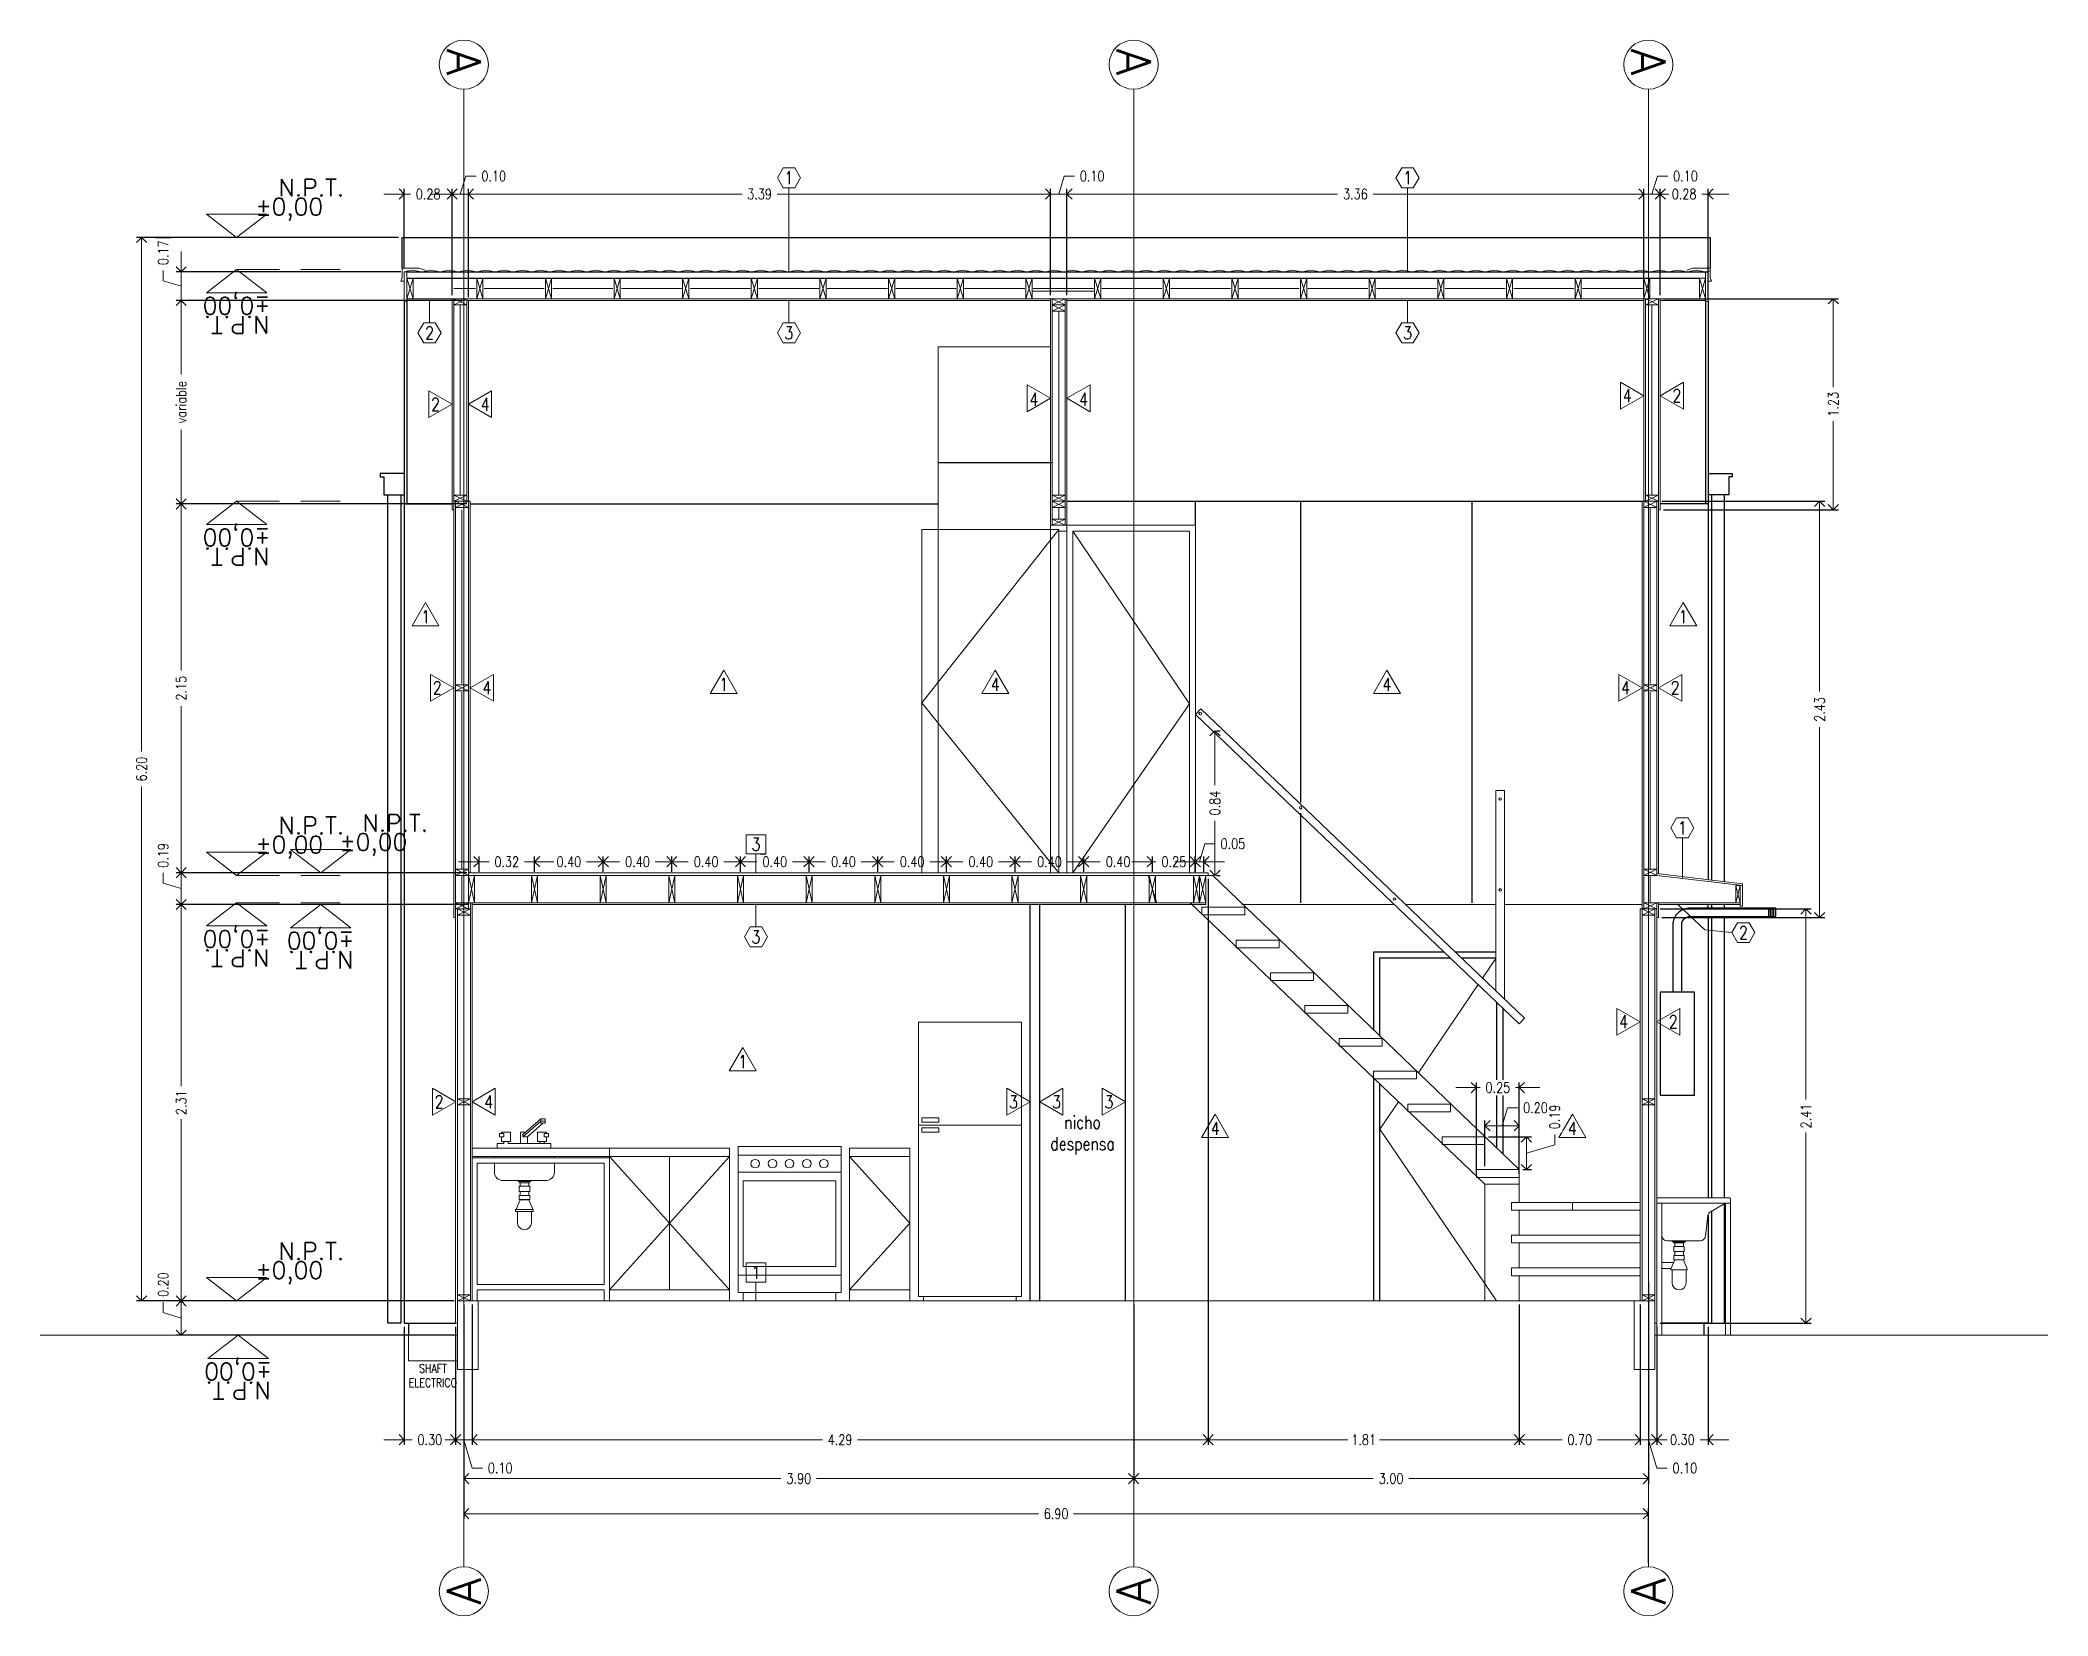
# Model space of a CAD drawing. Header units: inches. Extents: x 10.8 to 60.4, y 12.2 to 79.7.
# Drawn here: x 46.15 to 57.84, y 33.42 to 42.6 of the extents above; entities that cross this region are included whole.
import ezdxf
from ezdxf.enums import TextEntityAlignment as Align

# ---------------------------------------------------------------- set-up
doc = ezdxf.new("R2010")
doc.units = ezdxf.units.IN
doc.header["$MEASUREMENT"] = 0
doc.linetypes.add('HIDDEN', pattern=[0.375, 0.25, -0.125])
doc.layers.get('DEFPOINTS').update_dxf_attribs({"color": 210})
doc.layers.add('_AUX', color=210, linetype='Continuous', lineweight=18, plot=False)
for name, color, linetype, lineweight in [('A-ANNO-DIMS', 3, 'Continuous', 18), ('A-ANNO-SYMB', 3, 'Continuous', 18), ('A-ANNO-TEXT', 3, 'Continuous', 18), ('A-DETL-MBND', 3, 'Continuous', 18), ('A-ELEV-IDEN', 3, 'Continuous', 18), ('A-ELEV-MBE2', 4, 'Continuous', 25), ('A-FURN', 8, 'Continuous', 18), ('A-WALL-PATT', 8, 'Continuous', 18), ('A-WALL-STUD', 3, 'Continuous', 18)]:
    doc.layers.add(name, color=color, linetype=linetype, lineweight=lineweight)
doc.styles.add('E-ROMANS', font='romans.shx', dxfattribs={"width": 0.8})
doc.dimstyles.new('E-0050_ARW_12', dxfattribs={"dimscale": 0.001, "dimtxt": 60, "dimasz": 60, "dimexe": 30, "dimexo": 20, "dimgap": 30, "dimtad": 0, "dimzin": 0, "dimdsep": 46, "dimtxsty": 'E-ROMANS', "dimblk": 'OPEN90', "dimcen": 30, "dimclrd": 256, "dimclre": 256, "dimclrt": 256, "dimadec": 0, "dimazin": 0, "dimtfac": 1, "dimtmove": 1, "dimatfit": 3, "dimldrblk": 'OPEN90', "dimfxl": 1, "dimtfill": 1, "dimtolj": 1, "dimtzin": 0, "dimlwd": -1, "dimarcsym": 0})

msp = doc.modelspace()

# ---------------------------------------------------------------- texts
at = {"layer": 'A-ANNO-TEXT', "char_height": 0.075, "attachment_point": 5, "style": 'E-ROMANS'}
for s, insert, rotation in [('\\pi-0.45,l0.45,t0.45;1', (50.509, 41.801), 359.9995), ('\\pi-0.45,l0.45,t0.45;1', (54.114, 41.801), 359.9995), ('\\pi-0.45,l0.45,t0.45;2', (48.415, 40.897), 359.9995), ('\\pi-0.45,l0.45,t0.45;3', (50.509, 40.897), 359.9995), ('\\pi-0.45,l0.45,t0.45;3', (54.114, 40.897), 359.9995), ('\\pi-0.45,l0.45,t0.45;2', (48.45, 40.481), 359.9995), ('\\pi-0.45,l0.45,t0.45;4', (48.739, 40.481), 0.0005), ('\\pi-0.45,l0.45,t0.45;4', (51.937, 40.51), 359.9995), ('\\pi-0.45,l0.45,t0.45;4', (52.226, 40.51), 0.0005), ('\\pi-0.45,l0.45,t0.45;4', (55.394, 40.531), 359.9995), ('\\pi-0.45,l0.45,t0.45;2', (55.683, 40.531), 0.0005), ('\\pi-0.45,l0.45,t0.45;2', (48.46, 38.829), 359.9995), ('\\pi-0.45,l0.45,t0.45;4', (48.749, 38.829), 0.0005), ('\\pi-0.45,l0.45,t0.45;1', (50.13, 38.848), 359.9995), ('\\pi-0.45,l0.45,t0.45;4', (51.711, 38.848), 359.9995), ('\\pi-0.45,l0.45,t0.45;4', (53.993, 38.848), 359.9995), ('\\pi-0.45,l0.45,t0.45;4', (55.384, 38.829), 359.9995), ('\\pi-0.45,l0.45,t0.45;3', (50.317, 37.377), 359.9995), ('\\pi-0.45,l0.45,t0.45;4', (55.373, 36.883), 359.9995), ('\\pi-0.45,l0.45,t0.45;2', (48.471, 36.416), 359.9995), ('\\pi-0.45,l0.45,t0.45;4', (48.76, 36.416), 0.0005), ('\\pi-0.45,l0.45,t0.45;4', (52.993, 36.261), 359.9995), ('\\pi-0.45,l0.45,t0.45;4', (55.074, 36.261), 359.9995), ('\\pi-0.45,l0.45,t0.45;1', (50.317, 35.422), 359.9995)]:
    msp.add_mtext(s, dxfattribs=dict(at, insert=insert, rotation=rotation))
at = {"layer": 'A-ANNO-TEXT', "style": 'E-ROMANS'}
for rotation, p in [(270, (48.615, 42.476)), (270, (52.518, 42.476)), (270, (55.517, 42.476)), (90, (48.615, 33.564)), (90, (52.518, 33.564)), (90, (55.517, 33.564))]:
    msp.add_attdef('A', text='0.00', height=0.2, rotation=rotation, dxfattribs=at).set_placement(p, align=Align.MIDDLE_CENTER)
for tag, text, p in [('N.P.T.', 'N.', (47.727, 41.663)), ('%%P0,00', '0.00', (47.598, 41.552))]:
    msp.add_attdef(tag, text=text, height=0.1, dxfattribs=at).set_placement(p, align=Align.BOTTOM_CENTER)
for tag, text, p in [('%%P0,00', '0.00', (47.3, 34.925)), ('N.P.T.', 'N.', (47.3, 34.814))]:
    msp.add_attdef(tag, text=text, height=0.1, rotation=180, dxfattribs=at).set_placement(p, align=Align.BOTTOM_CENTER)

# ---------------------------------------------------------------- blocks, each defined once
blk = doc.blocks.new('_Open90')
at = {"color": 0, "linetype": 'ByBlock', "lineweight": -2}
for p, q in [((0, 0), (-1, 0)), ((-0.5, 0.5), (0, 0)), ((0, 0), (-0.5, -0.5))]:
    blk.add_line(p, q, dxfattribs=at)
blk = doc.blocks.new('*D1325')
at = {"layer": 'A-ANNO-DIMS', "lineweight": -2, "transparency": 16777216}
for p, q in [((55.586, 37.54), (56.465, 37.54)), ((55.586, 35.126), (56.465, 35.126))]:
    blk.add_line(p, q, dxfattribs=at)
at = {"layer": 'A-ANNO-DIMS', "transparency": 16777216}
for p, q in [((56.435, 37.48), (56.435, 36.43)), ((56.435, 35.186), (56.435, 36.237))]:
    blk.add_line(p, q, dxfattribs=at)
at = {"layer": 'DEFPOINTS', "color": 0, "transparency": 16777216}
for p in [(55.566, 37.54), (56.435, 37.54), (55.566, 35.126)]:
    blk.add_point(p, dxfattribs=at)
at = {"layer": 'A-ANNO-DIMS', "transparency": 16777216, "xscale": 0.06, "yscale": 0.06, "zscale": 0.06}
for p, rotation in [((56.435, 37.54), 90), ((56.435, 35.126), 270)]:
    blk.add_blockref('_Open90', p, dxfattribs=dict(at, rotation=rotation))
at = {"layer": 'A-ANNO-DIMS', "transparency": 16777216, "insert": (56.435, 36.333), "char_height": 0.06, "attachment_point": 5, "rotation": 90, "style": 'E-ROMANS', "bg_fill": 3, "box_fill_scale": 1.25, "bg_fill_color": 256, "bg_fill_true_color": 13158600, "bg_fill_transparency": 0}
blk.add_mtext('\\A1;2.41', dxfattribs=at)
blk = doc.blocks.new('*D1254')
at = {"layer": 'A-ANNO-DIMS', "lineweight": -2, "transparency": 16777216}
for p, q in [((55.596, 39.916), (56.545, 39.916)), ((55.596, 37.49), (56.545, 37.49))]:
    blk.add_line(p, q, dxfattribs=at)
at = {"layer": 'A-ANNO-DIMS', "transparency": 16777216}
for p, q in [((56.515, 39.856), (56.515, 38.807)), ((56.515, 37.55), (56.515, 38.6))]:
    blk.add_line(p, q, dxfattribs=at)
at = {"layer": 'DEFPOINTS', "color": 0, "transparency": 16777216}
for p in [(55.576, 39.916), (56.515, 39.916), (55.576, 37.49)]:
    blk.add_point(p, dxfattribs=at)
at = {"layer": 'A-ANNO-DIMS', "transparency": 16777216, "xscale": 0.06, "yscale": 0.06, "zscale": 0.06}
for p, rotation in [((56.515, 39.916), 90), ((56.515, 37.49), 270)]:
    blk.add_blockref('_Open90', p, dxfattribs=dict(at, rotation=rotation))
at = {"layer": 'A-ANNO-DIMS', "transparency": 16777216, "insert": (56.515, 38.703), "char_height": 0.06, "attachment_point": 5, "rotation": 90, "style": 'E-ROMANS', "bg_fill": 3, "box_fill_scale": 1.25, "bg_fill_color": 256, "bg_fill_true_color": 13158600, "bg_fill_transparency": 0}
blk.add_mtext('\\A1;2.43', dxfattribs=at)
blk = doc.blocks.new('*D1255')
at = {"layer": 'A-ANNO-DIMS', "transparency": 16777216}
for p, q in [((48.644, 37.815), (48.584, 37.815)), ((48.704, 37.815), (48.762, 37.815)), ((49.027, 37.815), (48.968, 37.815)), ((49.087, 37.815), (49.147, 37.815))]:
    blk.add_line(p, q, dxfattribs=at)
at = {"layer": 'A-ANNO-DIMS', "lineweight": -2, "transparency": 16777216}
for p, q in [((48.704, 37.756), (48.704, 37.845)), ((49.027, 37.756), (49.027, 37.845))]:
    blk.add_line(p, q, dxfattribs=at)
at = {"layer": 'DEFPOINTS', "color": 0, "transparency": 16777216}
for p in [(49.027, 37.815), (48.704, 37.736), (49.027, 37.736)]:
    blk.add_point(p, dxfattribs=at)
at = {"layer": 'A-ANNO-DIMS', "transparency": 16777216, "xscale": 0.06, "yscale": 0.06, "zscale": 0.06}
blk.add_blockref('_Open90', (48.704, 37.815), dxfattribs=at)
at = {"layer": 'A-ANNO-DIMS', "transparency": 16777216, "xscale": 0.06, "yscale": 0.06, "zscale": 0.06, "rotation": 180}
blk.add_blockref('_Open90', (49.027, 37.815), dxfattribs=at)
at = {"layer": 'A-ANNO-DIMS', "transparency": 16777216, "insert": (48.865, 37.815), "char_height": 0.06, "attachment_point": 5, "style": 'E-ROMANS', "bg_fill": 3, "box_fill_scale": 1.25, "bg_fill_color": 256, "bg_fill_true_color": 13158600, "bg_fill_transparency": 0}
blk.add_mtext('\\A1;0.32', dxfattribs=at)
blk = doc.blocks.new('*D1256')
at = {"layer": 'A-ANNO-DIMS', "lineweight": -2, "transparency": 16777216}
for p, q in [((49.027, 37.756), (49.027, 37.845)), ((49.427, 37.756), (49.427, 37.845))]:
    blk.add_line(p, q, dxfattribs=at)
at = {"layer": 'A-ANNO-DIMS', "transparency": 16777216}
for p, q in [((49.087, 37.815), (49.123, 37.815)), ((49.367, 37.815), (49.33, 37.815))]:
    blk.add_line(p, q, dxfattribs=at)
at = {"layer": 'DEFPOINTS', "color": 0, "transparency": 16777216}
for p in [(49.427, 37.815), (49.027, 37.736), (49.427, 37.736)]:
    blk.add_point(p, dxfattribs=at)
at = {"layer": 'A-ANNO-DIMS', "transparency": 16777216, "xscale": 0.06, "yscale": 0.06, "zscale": 0.06, "rotation": 180}
blk.add_blockref('_Open90', (49.027, 37.815), dxfattribs=at)
at = {"layer": 'A-ANNO-DIMS', "transparency": 16777216, "xscale": 0.06, "yscale": 0.06, "zscale": 0.06}
blk.add_blockref('_Open90', (49.427, 37.815), dxfattribs=at)
at = {"layer": 'A-ANNO-DIMS', "transparency": 16777216, "insert": (49.227, 37.815), "char_height": 0.06, "attachment_point": 5, "style": 'E-ROMANS', "bg_fill": 3, "box_fill_scale": 1.25, "bg_fill_color": 256, "bg_fill_true_color": 13158600, "bg_fill_transparency": 0}
blk.add_mtext('\\A1;0.40', dxfattribs=at)
blk = doc.blocks.new('*D1257')
at = {"layer": 'A-ANNO-DIMS', "lineweight": -2, "transparency": 16777216}
for p, q in [((49.427, 37.756), (49.427, 37.845)), ((49.827, 37.756), (49.827, 37.845))]:
    blk.add_line(p, q, dxfattribs=at)
at = {"layer": 'A-ANNO-DIMS', "transparency": 16777216}
for p, q in [((49.487, 37.815), (49.523, 37.815)), ((49.767, 37.815), (49.73, 37.815))]:
    blk.add_line(p, q, dxfattribs=at)
at = {"layer": 'DEFPOINTS', "color": 0, "transparency": 16777216}
for p in [(49.827, 37.815), (49.427, 37.736), (49.827, 37.736)]:
    blk.add_point(p, dxfattribs=at)
at = {"layer": 'A-ANNO-DIMS', "transparency": 16777216, "xscale": 0.06, "yscale": 0.06, "zscale": 0.06, "rotation": 180}
blk.add_blockref('_Open90', (49.427, 37.815), dxfattribs=at)
at = {"layer": 'A-ANNO-DIMS', "transparency": 16777216, "xscale": 0.06, "yscale": 0.06, "zscale": 0.06}
blk.add_blockref('_Open90', (49.827, 37.815), dxfattribs=at)
at = {"layer": 'A-ANNO-DIMS', "transparency": 16777216, "insert": (49.627, 37.815), "char_height": 0.06, "attachment_point": 5, "style": 'E-ROMANS', "bg_fill": 3, "box_fill_scale": 1.25, "bg_fill_color": 256, "bg_fill_true_color": 13158600, "bg_fill_transparency": 0}
blk.add_mtext('\\A1;0.40', dxfattribs=at)
blk = doc.blocks.new('*D1258')
at = {"layer": 'A-ANNO-DIMS', "lineweight": -2, "transparency": 16777216}
for p, q in [((49.827, 37.756), (49.827, 37.845)), ((50.227, 37.756), (50.227, 37.845))]:
    blk.add_line(p, q, dxfattribs=at)
at = {"layer": 'A-ANNO-DIMS', "transparency": 16777216}
for p, q in [((49.887, 37.815), (49.923, 37.815)), ((50.167, 37.815), (50.13, 37.815))]:
    blk.add_line(p, q, dxfattribs=at)
at = {"layer": 'DEFPOINTS', "color": 0, "transparency": 16777216}
for p in [(50.227, 37.815), (49.827, 37.736), (50.227, 37.736)]:
    blk.add_point(p, dxfattribs=at)
at = {"layer": 'A-ANNO-DIMS', "transparency": 16777216, "xscale": 0.06, "yscale": 0.06, "zscale": 0.06, "rotation": 180}
blk.add_blockref('_Open90', (49.827, 37.815), dxfattribs=at)
at = {"layer": 'A-ANNO-DIMS', "transparency": 16777216, "xscale": 0.06, "yscale": 0.06, "zscale": 0.06}
blk.add_blockref('_Open90', (50.227, 37.815), dxfattribs=at)
at = {"layer": 'A-ANNO-DIMS', "transparency": 16777216, "insert": (50.027, 37.815), "char_height": 0.06, "attachment_point": 5, "style": 'E-ROMANS', "bg_fill": 3, "box_fill_scale": 1.25, "bg_fill_color": 256, "bg_fill_true_color": 13158600, "bg_fill_transparency": 0}
blk.add_mtext('\\A1;0.40', dxfattribs=at)
blk = doc.blocks.new('*D1259')
at = {"layer": 'A-ANNO-DIMS', "lineweight": -2, "transparency": 16777216}
for p, q in [((50.227, 37.756), (50.227, 37.845)), ((50.627, 37.756), (50.627, 37.845))]:
    blk.add_line(p, q, dxfattribs=at)
at = {"layer": 'A-ANNO-DIMS', "transparency": 16777216}
for p, q in [((50.287, 37.815), (50.323, 37.815)), ((50.567, 37.815), (50.53, 37.815))]:
    blk.add_line(p, q, dxfattribs=at)
at = {"layer": 'DEFPOINTS', "color": 0, "transparency": 16777216}
for p in [(50.627, 37.815), (50.227, 37.736), (50.627, 37.736)]:
    blk.add_point(p, dxfattribs=at)
at = {"layer": 'A-ANNO-DIMS', "transparency": 16777216, "xscale": 0.06, "yscale": 0.06, "zscale": 0.06, "rotation": 180}
blk.add_blockref('_Open90', (50.227, 37.815), dxfattribs=at)
at = {"layer": 'A-ANNO-DIMS', "transparency": 16777216, "xscale": 0.06, "yscale": 0.06, "zscale": 0.06}
blk.add_blockref('_Open90', (50.627, 37.815), dxfattribs=at)
at = {"layer": 'A-ANNO-DIMS', "transparency": 16777216, "insert": (50.427, 37.815), "char_height": 0.06, "attachment_point": 5, "style": 'E-ROMANS', "bg_fill": 3, "box_fill_scale": 1.25, "bg_fill_color": 256, "bg_fill_true_color": 13158600, "bg_fill_transparency": 0}
blk.add_mtext('\\A1;0.40', dxfattribs=at)
blk = doc.blocks.new('*D1260')
at = {"layer": 'A-ANNO-DIMS', "lineweight": -2, "transparency": 16777216}
for p, q in [((50.627, 37.756), (50.627, 37.845)), ((51.027, 37.756), (51.027, 37.845))]:
    blk.add_line(p, q, dxfattribs=at)
at = {"layer": 'A-ANNO-DIMS', "transparency": 16777216}
for p, q in [((50.687, 37.815), (50.723, 37.815)), ((50.967, 37.815), (50.93, 37.815))]:
    blk.add_line(p, q, dxfattribs=at)
at = {"layer": 'DEFPOINTS', "color": 0, "transparency": 16777216}
for p in [(51.027, 37.815), (50.627, 37.736), (51.027, 37.736)]:
    blk.add_point(p, dxfattribs=at)
at = {"layer": 'A-ANNO-DIMS', "transparency": 16777216, "xscale": 0.06, "yscale": 0.06, "zscale": 0.06, "rotation": 180}
blk.add_blockref('_Open90', (50.627, 37.815), dxfattribs=at)
at = {"layer": 'A-ANNO-DIMS', "transparency": 16777216, "xscale": 0.06, "yscale": 0.06, "zscale": 0.06}
blk.add_blockref('_Open90', (51.027, 37.815), dxfattribs=at)
at = {"layer": 'A-ANNO-DIMS', "transparency": 16777216, "insert": (50.827, 37.815), "char_height": 0.06, "attachment_point": 5, "style": 'E-ROMANS', "bg_fill": 3, "box_fill_scale": 1.25, "bg_fill_color": 256, "bg_fill_true_color": 13158600, "bg_fill_transparency": 0}
blk.add_mtext('\\A1;0.40', dxfattribs=at)
blk = doc.blocks.new('*D1261')
at = {"layer": 'A-ANNO-DIMS', "lineweight": -2, "transparency": 16777216}
for p, q in [((51.027, 37.756), (51.027, 37.845)), ((51.427, 37.756), (51.427, 37.845))]:
    blk.add_line(p, q, dxfattribs=at)
at = {"layer": 'A-ANNO-DIMS', "transparency": 16777216}
for p, q in [((51.087, 37.815), (51.123, 37.815)), ((51.367, 37.815), (51.33, 37.815))]:
    blk.add_line(p, q, dxfattribs=at)
at = {"layer": 'DEFPOINTS', "color": 0, "transparency": 16777216}
for p in [(51.427, 37.815), (51.027, 37.736), (51.427, 37.736)]:
    blk.add_point(p, dxfattribs=at)
at = {"layer": 'A-ANNO-DIMS', "transparency": 16777216, "xscale": 0.06, "yscale": 0.06, "zscale": 0.06, "rotation": 180}
blk.add_blockref('_Open90', (51.027, 37.815), dxfattribs=at)
at = {"layer": 'A-ANNO-DIMS', "transparency": 16777216, "xscale": 0.06, "yscale": 0.06, "zscale": 0.06}
blk.add_blockref('_Open90', (51.427, 37.815), dxfattribs=at)
at = {"layer": 'A-ANNO-DIMS', "transparency": 16777216, "insert": (51.227, 37.815), "char_height": 0.06, "attachment_point": 5, "style": 'E-ROMANS', "bg_fill": 3, "box_fill_scale": 1.25, "bg_fill_color": 256, "bg_fill_true_color": 13158600, "bg_fill_transparency": 0}
blk.add_mtext('\\A1;0.40', dxfattribs=at)
blk = doc.blocks.new('*D1262')
at = {"layer": 'A-ANNO-DIMS', "lineweight": -2, "transparency": 16777216}
for p, q in [((51.427, 37.756), (51.427, 37.845)), ((51.827, 37.756), (51.827, 37.845))]:
    blk.add_line(p, q, dxfattribs=at)
at = {"layer": 'A-ANNO-DIMS', "transparency": 16777216}
for p, q in [((51.487, 37.815), (51.523, 37.815)), ((51.767, 37.815), (51.73, 37.815))]:
    blk.add_line(p, q, dxfattribs=at)
at = {"layer": 'DEFPOINTS', "color": 0, "transparency": 16777216}
for p in [(51.827, 37.815), (51.427, 37.736), (51.827, 37.736)]:
    blk.add_point(p, dxfattribs=at)
at = {"layer": 'A-ANNO-DIMS', "transparency": 16777216, "xscale": 0.06, "yscale": 0.06, "zscale": 0.06, "rotation": 180}
blk.add_blockref('_Open90', (51.427, 37.815), dxfattribs=at)
at = {"layer": 'A-ANNO-DIMS', "transparency": 16777216, "xscale": 0.06, "yscale": 0.06, "zscale": 0.06}
blk.add_blockref('_Open90', (51.827, 37.815), dxfattribs=at)
at = {"layer": 'A-ANNO-DIMS', "transparency": 16777216, "insert": (51.627, 37.815), "char_height": 0.06, "attachment_point": 5, "style": 'E-ROMANS', "bg_fill": 3, "box_fill_scale": 1.25, "bg_fill_color": 256, "bg_fill_true_color": 13158600, "bg_fill_transparency": 0}
blk.add_mtext('\\A1;0.40', dxfattribs=at)
blk = doc.blocks.new('*D1263')
at = {"layer": 'A-ANNO-DIMS', "lineweight": -2, "transparency": 16777216}
for p, q in [((51.827, 37.756), (51.827, 37.845)), ((52.227, 37.756), (52.227, 37.845))]:
    blk.add_line(p, q, dxfattribs=at)
at = {"layer": 'A-ANNO-DIMS', "transparency": 16777216}
for p, q in [((51.887, 37.815), (51.923, 37.815)), ((52.167, 37.815), (52.13, 37.815))]:
    blk.add_line(p, q, dxfattribs=at)
at = {"layer": 'DEFPOINTS', "color": 0, "transparency": 16777216}
for p in [(52.227, 37.815), (51.827, 37.736), (52.227, 37.736)]:
    blk.add_point(p, dxfattribs=at)
at = {"layer": 'A-ANNO-DIMS', "transparency": 16777216, "xscale": 0.06, "yscale": 0.06, "zscale": 0.06, "rotation": 180}
blk.add_blockref('_Open90', (51.827, 37.815), dxfattribs=at)
at = {"layer": 'A-ANNO-DIMS', "transparency": 16777216, "xscale": 0.06, "yscale": 0.06, "zscale": 0.06}
blk.add_blockref('_Open90', (52.227, 37.815), dxfattribs=at)
at = {"layer": 'A-ANNO-DIMS', "transparency": 16777216, "insert": (52.027, 37.815), "char_height": 0.06, "attachment_point": 5, "style": 'E-ROMANS', "bg_fill": 3, "box_fill_scale": 1.25, "bg_fill_color": 256, "bg_fill_true_color": 13158600, "bg_fill_transparency": 0}
blk.add_mtext('\\A1;0.40', dxfattribs=at)
blk = doc.blocks.new('*D1264')
at = {"layer": 'A-ANNO-DIMS', "lineweight": -2, "transparency": 16777216}
for p, q in [((52.227, 37.756), (52.227, 37.845)), ((52.627, 37.756), (52.627, 37.845))]:
    blk.add_line(p, q, dxfattribs=at)
at = {"layer": 'A-ANNO-DIMS', "transparency": 16777216}
for p, q in [((52.287, 37.815), (52.323, 37.815)), ((52.567, 37.815), (52.53, 37.815))]:
    blk.add_line(p, q, dxfattribs=at)
at = {"layer": 'DEFPOINTS', "color": 0, "transparency": 16777216}
for p in [(52.627, 37.815), (52.227, 37.736), (52.627, 37.736)]:
    blk.add_point(p, dxfattribs=at)
at = {"layer": 'A-ANNO-DIMS', "transparency": 16777216, "xscale": 0.06, "yscale": 0.06, "zscale": 0.06, "rotation": 180}
blk.add_blockref('_Open90', (52.227, 37.815), dxfattribs=at)
at = {"layer": 'A-ANNO-DIMS', "transparency": 16777216, "xscale": 0.06, "yscale": 0.06, "zscale": 0.06}
blk.add_blockref('_Open90', (52.627, 37.815), dxfattribs=at)
at = {"layer": 'A-ANNO-DIMS', "transparency": 16777216, "insert": (52.427, 37.815), "char_height": 0.06, "attachment_point": 5, "style": 'E-ROMANS', "bg_fill": 3, "box_fill_scale": 1.25, "bg_fill_color": 256, "bg_fill_true_color": 13158600, "bg_fill_transparency": 0}
blk.add_mtext('\\A1;0.40', dxfattribs=at)
blk = doc.blocks.new('*D1326')
at = {"layer": 'A-ANNO-DIMS', "lineweight": -2, "transparency": 16777216}
for p, q in [((48.615, 35.227), (48.615, 33.986)), ((55.517, 33.727), (55.517, 34.046))]:
    blk.add_line(p, q, dxfattribs=at)
at = {"layer": 'A-ANNO-DIMS', "transparency": 16777216}
for p, q in [((48.675, 34.016), (51.964, 34.016)), ((55.457, 34.016), (52.168, 34.016))]:
    blk.add_line(p, q, dxfattribs=at)
at = {"layer": 'DEFPOINTS', "color": 0, "transparency": 16777216}
for p in [(48.615, 35.247), (55.517, 34.016), (55.517, 33.707)]:
    blk.add_point(p, dxfattribs=at)
at = {"layer": 'A-ANNO-DIMS', "transparency": 16777216, "xscale": 0.06, "yscale": 0.06, "zscale": 0.06, "rotation": 180}
blk.add_blockref('_Open90', (48.615, 34.016), dxfattribs=at)
at = {"layer": 'A-ANNO-DIMS', "transparency": 16777216, "xscale": 0.06, "yscale": 0.06, "zscale": 0.06}
blk.add_blockref('_Open90', (55.517, 34.016), dxfattribs=at)
at = {"layer": 'A-ANNO-DIMS', "transparency": 16777216, "insert": (52.066, 34.016), "char_height": 0.06, "attachment_point": 5, "style": 'E-ROMANS', "bg_fill": 3, "box_fill_scale": 1.25, "bg_fill_color": 256, "bg_fill_true_color": 13158600, "bg_fill_transparency": 0}
blk.add_mtext('\\A1;6.90', dxfattribs=at)
blk = doc.blocks.new('*D1265')
at = {"layer": 'A-ANNO-DIMS', "lineweight": -2, "transparency": 16777216}
for p, q in [((55.517, 35.366), (55.517, 34.191)), ((52.518, 35.236), (52.518, 34.191))]:
    blk.add_line(p, q, dxfattribs=at)
at = {"layer": 'A-ANNO-DIMS', "transparency": 16777216}
for p, q in [((52.578, 34.221), (53.914, 34.221)), ((55.457, 34.221), (54.121, 34.221))]:
    blk.add_line(p, q, dxfattribs=at)
at = {"layer": 'DEFPOINTS', "color": 0, "transparency": 16777216}
for p in [(55.517, 35.386), (52.518, 35.256), (55.517, 34.221)]:
    blk.add_point(p, dxfattribs=at)
at = {"layer": 'A-ANNO-DIMS', "transparency": 16777216, "xscale": 0.06, "yscale": 0.06, "zscale": 0.06, "rotation": 180}
blk.add_blockref('_Open90', (52.518, 34.221), dxfattribs=at)
at = {"layer": 'A-ANNO-DIMS', "transparency": 16777216, "xscale": 0.06, "yscale": 0.06, "zscale": 0.06}
blk.add_blockref('_Open90', (55.517, 34.221), dxfattribs=at)
at = {"layer": 'A-ANNO-DIMS', "transparency": 16777216, "insert": (54.018, 34.221), "char_height": 0.06, "attachment_point": 5, "style": 'E-ROMANS', "bg_fill": 3, "box_fill_scale": 1.25, "bg_fill_color": 256, "bg_fill_true_color": 13158600, "bg_fill_transparency": 0}
blk.add_mtext('\\A1;3.00', dxfattribs=at)
blk = doc.blocks.new('*D1288')
at = {"layer": 'A-ANNO-DIMS', "lineweight": -2, "transparency": 16777216}
for p, q in [((48.615, 35.236), (48.615, 34.191)), ((52.518, 35.236), (52.518, 34.191))]:
    blk.add_line(p, q, dxfattribs=at)
at = {"layer": 'A-ANNO-DIMS', "transparency": 16777216}
for p, q in [((48.675, 34.221), (50.463, 34.221)), ((52.458, 34.221), (50.67, 34.221))]:
    blk.add_line(p, q, dxfattribs=at)
at = {"layer": 'DEFPOINTS', "color": 0, "transparency": 16777216}
for p in [(48.615, 35.256), (52.518, 35.256), (48.615, 34.221)]:
    blk.add_point(p, dxfattribs=at)
at = {"layer": 'A-ANNO-DIMS', "transparency": 16777216, "xscale": 0.06, "yscale": 0.06, "zscale": 0.06, "rotation": 180}
blk.add_blockref('_Open90', (48.615, 34.221), dxfattribs=at)
at = {"layer": 'A-ANNO-DIMS', "transparency": 16777216, "xscale": 0.06, "yscale": 0.06, "zscale": 0.06}
blk.add_blockref('_Open90', (52.518, 34.221), dxfattribs=at)
at = {"layer": 'A-ANNO-DIMS', "transparency": 16777216, "insert": (50.567, 34.221), "char_height": 0.06, "attachment_point": 5, "style": 'E-ROMANS', "bg_fill": 3, "box_fill_scale": 1.25, "bg_fill_color": 256, "bg_fill_true_color": 13158600, "bg_fill_transparency": 0}
blk.add_mtext('\\A1;3.90', dxfattribs=at)
blk = doc.blocks.new('*D1328')
at = {"layer": 'A-ANNO-DIMS', "lineweight": -2, "transparency": 16777216}
for p, q in [((55.606, 41.096), (56.624, 41.096)), ((55.606, 39.866), (56.624, 39.866))]:
    blk.add_line(p, q, dxfattribs=at)
at = {"layer": 'A-ANNO-DIMS', "transparency": 16777216}
for p, q in [((56.594, 41.036), (56.594, 40.581)), ((56.594, 39.926), (56.594, 40.382))]:
    blk.add_line(p, q, dxfattribs=at)
at = {"layer": 'DEFPOINTS', "color": 0, "transparency": 16777216}
for p in [(55.586, 41.096), (56.594, 41.096), (55.586, 39.866)]:
    blk.add_point(p, dxfattribs=at)
at = {"layer": 'A-ANNO-DIMS', "transparency": 16777216, "xscale": 0.06, "yscale": 0.06, "zscale": 0.06}
for p, rotation in [((56.594, 41.096), 90), ((56.594, 39.866), 270)]:
    blk.add_blockref('_Open90', p, dxfattribs=dict(at, rotation=rotation))
at = {"layer": 'A-ANNO-DIMS', "transparency": 16777216, "insert": (56.594, 40.481), "char_height": 0.06, "attachment_point": 5, "rotation": 90, "style": 'E-ROMANS', "bg_fill": 3, "box_fill_scale": 1.25, "bg_fill_color": 256, "bg_fill_true_color": 13158600, "bg_fill_transparency": 0}
blk.add_mtext('\\A1;1.23', dxfattribs=at)
blk = doc.blocks.new('*D1329')
at = {"layer": 'A-ANNO-DIMS', "lineweight": -2, "transparency": 16777216}
for p, q in [((48.663, 35.236), (48.663, 34.417)), ((48.567, 35.106), (48.567, 34.417))]:
    blk.add_line(p, q, dxfattribs=at)
at = {"layer": 'A-ANNO-DIMS', "transparency": 16777216}
for p, q in [((48.507, 34.447), (48.447, 34.447)), ((48.567, 34.447), (48.663, 34.447)), ((48.567, 34.447), (48.663, 34.447)), ((48.615, 34.447), (48.664, 34.282)), ((48.723, 34.447), (48.783, 34.447)), ((48.664, 34.282), (48.724, 34.282))]:
    blk.add_line(p, q, dxfattribs=at)
at = {"layer": 'DEFPOINTS', "color": 0, "transparency": 16777216}
for p in [(48.663, 35.256), (48.567, 35.126), (48.663, 34.447)]:
    blk.add_point(p, dxfattribs=at)
at = {"layer": 'A-ANNO-DIMS', "transparency": 16777216, "xscale": 0.06, "yscale": 0.06, "zscale": 0.06}
blk.add_blockref('_Open90', (48.567, 34.447), dxfattribs=at)
at = {"layer": 'A-ANNO-DIMS', "transparency": 16777216, "xscale": 0.06, "yscale": 0.06, "zscale": 0.06, "rotation": 180}
blk.add_blockref('_Open90', (48.663, 34.447), dxfattribs=at)
at = {"layer": 'A-ANNO-DIMS', "transparency": 16777216, "insert": (48.827, 34.282), "char_height": 0.06, "attachment_point": 5, "style": 'E-ROMANS', "bg_fill": 3, "box_fill_scale": 1.25, "bg_fill_color": 256, "bg_fill_true_color": 13158600, "bg_fill_transparency": 0}
blk.add_mtext('\\A1;0.10', dxfattribs=at)
blk = doc.blocks.new('*D1330')
at = {"layer": 'A-ANNO-DIMS', "lineweight": -2, "transparency": 16777216}
for p, q in [((52.952, 37.716), (52.952, 34.417)), ((48.663, 35.236), (48.663, 34.417))]:
    blk.add_line(p, q, dxfattribs=at)
at = {"layer": 'A-ANNO-DIMS', "transparency": 16777216}
for p, q in [((48.723, 34.447), (50.705, 34.447)), ((52.892, 34.447), (50.909, 34.447))]:
    blk.add_line(p, q, dxfattribs=at)
at = {"layer": 'DEFPOINTS', "color": 0, "transparency": 16777216}
for p in [(52.952, 37.736), (48.663, 35.256), (52.952, 34.447)]:
    blk.add_point(p, dxfattribs=at)
at = {"layer": 'A-ANNO-DIMS', "transparency": 16777216, "xscale": 0.06, "yscale": 0.06, "zscale": 0.06, "rotation": 180}
blk.add_blockref('_Open90', (48.663, 34.447), dxfattribs=at)
at = {"layer": 'A-ANNO-DIMS', "transparency": 16777216, "xscale": 0.06, "yscale": 0.06, "zscale": 0.06}
blk.add_blockref('_Open90', (52.952, 34.447), dxfattribs=at)
at = {"layer": 'A-ANNO-DIMS', "transparency": 16777216, "insert": (50.807, 34.447), "char_height": 0.06, "attachment_point": 5, "style": 'E-ROMANS', "bg_fill": 3, "box_fill_scale": 1.25, "bg_fill_color": 256, "bg_fill_true_color": 13158600, "bg_fill_transparency": 0}
blk.add_mtext('\\A1;4.29', dxfattribs=at)
blk = doc.blocks.new('*D1331')
at = {"layer": 'A-ANNO-DIMS', "lineweight": -2, "transparency": 16777216}
for p, q in [((52.952, 37.716), (52.952, 34.417)), ((54.765, 35.236), (54.765, 34.417))]:
    blk.add_line(p, q, dxfattribs=at)
at = {"layer": 'A-ANNO-DIMS', "transparency": 16777216}
for p, q in [((53.012, 34.447), (53.765, 34.447)), ((54.705, 34.447), (53.951, 34.447))]:
    blk.add_line(p, q, dxfattribs=at)
at = {"layer": 'DEFPOINTS', "color": 0, "transparency": 16777216}
for p in [(52.952, 37.736), (54.765, 35.256), (54.765, 34.447)]:
    blk.add_point(p, dxfattribs=at)
at = {"layer": 'A-ANNO-DIMS', "transparency": 16777216, "xscale": 0.06, "yscale": 0.06, "zscale": 0.06, "rotation": 180}
blk.add_blockref('_Open90', (52.952, 34.447), dxfattribs=at)
at = {"layer": 'A-ANNO-DIMS', "transparency": 16777216, "xscale": 0.06, "yscale": 0.06, "zscale": 0.06}
blk.add_blockref('_Open90', (54.765, 34.447), dxfattribs=at)
at = {"layer": 'A-ANNO-DIMS', "transparency": 16777216, "insert": (53.858, 34.447), "char_height": 0.06, "attachment_point": 5, "style": 'E-ROMANS', "bg_fill": 3, "box_fill_scale": 1.25, "bg_fill_color": 256, "bg_fill_true_color": 13158600, "bg_fill_transparency": 0}
blk.add_mtext('\\A1;1.81', dxfattribs=at)
blk = doc.blocks.new('*D1332')
at = {"layer": 'A-ANNO-DIMS', "lineweight": -2, "transparency": 16777216}
for p, q in [((54.765, 35.236), (54.765, 34.417)), ((55.47, 35.236), (55.47, 34.417))]:
    blk.add_line(p, q, dxfattribs=at)
at = {"layer": 'A-ANNO-DIMS', "transparency": 16777216}
for p, q in [((54.825, 34.447), (55.014, 34.447)), ((55.41, 34.447), (55.22, 34.447))]:
    blk.add_line(p, q, dxfattribs=at)
at = {"layer": 'DEFPOINTS', "color": 0, "transparency": 16777216}
for p in [(54.765, 35.256), (55.47, 35.256), (55.47, 34.447)]:
    blk.add_point(p, dxfattribs=at)
at = {"layer": 'A-ANNO-DIMS', "transparency": 16777216, "xscale": 0.06, "yscale": 0.06, "zscale": 0.06, "rotation": 180}
blk.add_blockref('_Open90', (54.765, 34.447), dxfattribs=at)
at = {"layer": 'A-ANNO-DIMS', "transparency": 16777216, "xscale": 0.06, "yscale": 0.06, "zscale": 0.06}
blk.add_blockref('_Open90', (55.47, 34.447), dxfattribs=at)
at = {"layer": 'A-ANNO-DIMS', "transparency": 16777216, "insert": (55.117, 34.447), "char_height": 0.06, "attachment_point": 5, "style": 'E-ROMANS', "bg_fill": 3, "box_fill_scale": 1.25, "bg_fill_color": 256, "bg_fill_true_color": 13158600, "bg_fill_transparency": 0}
blk.add_mtext('\\A1;0.70', dxfattribs=at)
blk = doc.blocks.new('*D1333')
at = {"layer": 'A-ANNO-DIMS', "lineweight": -2, "transparency": 16777216}
for p, q in [((55.47, 35.236), (55.47, 34.417)), ((55.566, 35.106), (55.566, 34.417))]:
    blk.add_line(p, q, dxfattribs=at)
at = {"layer": 'A-ANNO-DIMS', "transparency": 16777216}
for p, q in [((55.41, 34.447), (55.35, 34.447)), ((55.47, 34.447), (55.566, 34.447)), ((55.47, 34.447), (55.566, 34.447)), ((55.518, 34.447), (55.567, 34.282)), ((55.626, 34.447), (55.686, 34.447)), ((55.567, 34.282), (55.627, 34.282))]:
    blk.add_line(p, q, dxfattribs=at)
at = {"layer": 'DEFPOINTS', "color": 0, "transparency": 16777216}
for p in [(55.47, 35.256), (55.566, 35.126), (55.566, 34.447)]:
    blk.add_point(p, dxfattribs=at)
at = {"layer": 'A-ANNO-DIMS', "transparency": 16777216, "xscale": 0.06, "yscale": 0.06, "zscale": 0.06}
blk.add_blockref('_Open90', (55.47, 34.447), dxfattribs=at)
at = {"layer": 'A-ANNO-DIMS', "transparency": 16777216, "xscale": 0.06, "yscale": 0.06, "zscale": 0.06, "rotation": 180}
blk.add_blockref('_Open90', (55.566, 34.447), dxfattribs=at)
at = {"layer": 'A-ANNO-DIMS', "transparency": 16777216, "insert": (55.73, 34.282), "char_height": 0.06, "attachment_point": 5, "style": 'E-ROMANS', "bg_fill": 3, "box_fill_scale": 1.25, "bg_fill_color": 256, "bg_fill_true_color": 13158600, "bg_fill_transparency": 0}
blk.add_mtext('\\A1;0.10', dxfattribs=at)
blk = doc.blocks.new('*D1334')
at = {"layer": 'A-ANNO-DIMS', "transparency": 16777216}
for p, q in [((48.208, 41.706), (48.148, 41.706)), ((48.268, 41.706), (48.304, 41.706)), ((48.547, 41.706), (48.51, 41.706)), ((48.607, 41.706), (48.667, 41.706))]:
    blk.add_line(p, q, dxfattribs=at)
at = {"layer": 'A-ANNO-DIMS', "lineweight": -2, "transparency": 16777216}
for p, q in [((48.268, 41.272), (48.268, 41.736)), ((48.547, 41.116), (48.547, 41.736))]:
    blk.add_line(p, q, dxfattribs=at)
at = {"layer": 'DEFPOINTS', "color": 0, "transparency": 16777216}
for p in [(48.268, 41.252), (48.547, 41.096)]:
    blk.add_point(p, dxfattribs=at)
at = {"layer": 'A-ANNO-DIMS', "transparency": 16777216, "xscale": 0.06, "yscale": 0.06, "zscale": 0.06}
blk.add_blockref('_Open90', (48.268, 41.706), dxfattribs=at)
at = {"layer": 'A-ANNO-DIMS', "transparency": 16777216, "xscale": 0.06, "yscale": 0.06, "zscale": 0.06, "rotation": 180}
blk.add_blockref('_Open90', (48.547, 41.706), dxfattribs=at)
at = {"layer": 'A-ANNO-DIMS', "transparency": 16777216, "insert": (48.407, 41.706), "char_height": 0.06, "attachment_point": 5, "style": 'E-ROMANS', "bg_fill": 3, "box_fill_scale": 1.25, "bg_fill_color": 256, "bg_fill_true_color": 13158600, "bg_fill_transparency": 0}
blk.add_mtext('\\A1;0.28', dxfattribs=at)
at = {"layer": 'DEFPOINTS', "color": 0, "transparency": 16777216}
blk.add_point((48.547, 41.706), dxfattribs=at)
blk = doc.blocks.new('*D1335')
at = {"layer": 'A-ANNO-DIMS', "transparency": 16777216}
for p, q in [((48.594, 41.706), (48.626, 41.811)), ((48.626, 41.811), (48.686, 41.811)), ((48.487, 41.706), (48.427, 41.706)), ((48.547, 41.706), (48.642, 41.706)), ((48.547, 41.706), (48.642, 41.706)), ((48.702, 41.706), (48.762, 41.706))]:
    blk.add_line(p, q, dxfattribs=at)
at = {"layer": 'A-ANNO-DIMS', "lineweight": -2, "transparency": 16777216}
for p, q in [((48.547, 41.116), (48.547, 41.736)), ((48.642, 41.106), (48.642, 41.736))]:
    blk.add_line(p, q, dxfattribs=at)
at = {"layer": 'DEFPOINTS', "color": 0, "transparency": 16777216}
for p in [(48.642, 41.706), (48.547, 41.096), (48.642, 41.086)]:
    blk.add_point(p, dxfattribs=at)
at = {"layer": 'A-ANNO-DIMS', "transparency": 16777216, "xscale": 0.06, "yscale": 0.06, "zscale": 0.06}
blk.add_blockref('_Open90', (48.547, 41.706), dxfattribs=at)
at = {"layer": 'A-ANNO-DIMS', "transparency": 16777216, "insert": (48.789, 41.811), "char_height": 0.06, "attachment_point": 5, "style": 'E-ROMANS', "bg_fill": 3, "box_fill_scale": 1.25, "bg_fill_color": 256, "bg_fill_true_color": 13158600, "bg_fill_transparency": 0}
blk.add_mtext('\\A1;0.10', dxfattribs=at)
at = {"layer": 'A-ANNO-DIMS', "transparency": 16777216, "xscale": 0.06, "yscale": 0.06, "zscale": 0.06, "rotation": 180}
blk.add_blockref('_Open90', (48.642, 41.706), dxfattribs=at)
blk = doc.blocks.new('*D1336')
at = {"layer": 'A-ANNO-DIMS', "lineweight": -2, "transparency": 16777216}
for p, q in [((48.642, 41.106), (48.642, 41.736)), ((52.034, 41.116), (52.034, 41.736))]:
    blk.add_line(p, q, dxfattribs=at)
at = {"layer": 'A-ANNO-DIMS', "transparency": 16777216}
for p, q in [((48.702, 41.706), (50.236, 41.706)), ((51.974, 41.706), (50.44, 41.706))]:
    blk.add_line(p, q, dxfattribs=at)
at = {"layer": 'DEFPOINTS', "color": 0, "transparency": 16777216}
for p in [(52.034, 41.706), (48.642, 41.086), (52.034, 41.096)]:
    blk.add_point(p, dxfattribs=at)
at = {"layer": 'A-ANNO-DIMS', "transparency": 16777216, "xscale": 0.06, "yscale": 0.06, "zscale": 0.06, "rotation": 180}
blk.add_blockref('_Open90', (48.642, 41.706), dxfattribs=at)
at = {"layer": 'A-ANNO-DIMS', "transparency": 16777216, "xscale": 0.06, "yscale": 0.06, "zscale": 0.06}
blk.add_blockref('_Open90', (52.034, 41.706), dxfattribs=at)
at = {"layer": 'A-ANNO-DIMS', "transparency": 16777216, "insert": (50.338, 41.706), "char_height": 0.06, "attachment_point": 5, "style": 'E-ROMANS', "bg_fill": 3, "box_fill_scale": 1.25, "bg_fill_color": 256, "bg_fill_true_color": 13158600, "bg_fill_transparency": 0}
blk.add_mtext('\\A1;3.39', dxfattribs=at)
blk = doc.blocks.new('*D1337')
at = {"layer": 'A-ANNO-DIMS', "transparency": 16777216}
for p, q in [((52.081, 41.706), (52.113, 41.811)), ((52.113, 41.811), (52.173, 41.811)), ((51.974, 41.706), (51.914, 41.706)), ((52.034, 41.706), (52.129, 41.706)), ((52.034, 41.706), (52.129, 41.706)), ((52.189, 41.706), (52.249, 41.706))]:
    blk.add_line(p, q, dxfattribs=at)
at = {"layer": 'A-ANNO-DIMS', "lineweight": -2, "transparency": 16777216}
for p, q in [((52.034, 41.116), (52.034, 41.736)), ((52.129, 41.116), (52.129, 41.736))]:
    blk.add_line(p, q, dxfattribs=at)
at = {"layer": 'DEFPOINTS', "color": 0, "transparency": 16777216}
for p in [(52.129, 41.706), (52.034, 41.096), (52.129, 41.096)]:
    blk.add_point(p, dxfattribs=at)
at = {"layer": 'A-ANNO-DIMS', "transparency": 16777216, "xscale": 0.06, "yscale": 0.06, "zscale": 0.06}
blk.add_blockref('_Open90', (52.034, 41.706), dxfattribs=at)
at = {"layer": 'A-ANNO-DIMS', "transparency": 16777216, "insert": (52.276, 41.811), "char_height": 0.06, "attachment_point": 5, "style": 'E-ROMANS', "bg_fill": 3, "box_fill_scale": 1.25, "bg_fill_color": 256, "bg_fill_true_color": 13158600, "bg_fill_transparency": 0}
blk.add_mtext('\\A1;0.10', dxfattribs=at)
at = {"layer": 'A-ANNO-DIMS', "transparency": 16777216, "xscale": 0.06, "yscale": 0.06, "zscale": 0.06, "rotation": 180}
blk.add_blockref('_Open90', (52.129, 41.706), dxfattribs=at)
blk = doc.blocks.new('*D1338')
at = {"layer": 'A-ANNO-DIMS', "lineweight": -2, "transparency": 16777216}
for p, q in [((52.129, 41.116), (52.129, 41.736)), ((55.491, 41.116), (55.491, 41.736))]:
    blk.add_line(p, q, dxfattribs=at)
at = {"layer": 'A-ANNO-DIMS', "transparency": 16777216}
for p, q in [((52.189, 41.706), (53.706, 41.706)), ((55.431, 41.706), (53.913, 41.706))]:
    blk.add_line(p, q, dxfattribs=at)
at = {"layer": 'DEFPOINTS', "color": 0, "transparency": 16777216}
for p in [(55.491, 41.706), (52.129, 41.096), (55.491, 41.096)]:
    blk.add_point(p, dxfattribs=at)
at = {"layer": 'A-ANNO-DIMS', "transparency": 16777216, "xscale": 0.06, "yscale": 0.06, "zscale": 0.06, "rotation": 180}
blk.add_blockref('_Open90', (52.129, 41.706), dxfattribs=at)
at = {"layer": 'A-ANNO-DIMS', "transparency": 16777216, "xscale": 0.06, "yscale": 0.06, "zscale": 0.06}
blk.add_blockref('_Open90', (55.491, 41.706), dxfattribs=at)
at = {"layer": 'A-ANNO-DIMS', "transparency": 16777216, "insert": (53.81, 41.706), "char_height": 0.06, "attachment_point": 5, "style": 'E-ROMANS', "bg_fill": 3, "box_fill_scale": 1.25, "bg_fill_color": 256, "bg_fill_true_color": 13158600, "bg_fill_transparency": 0}
blk.add_mtext('\\A1;3.36', dxfattribs=at)
blk = doc.blocks.new('*D1339')
at = {"layer": 'A-ANNO-DIMS', "transparency": 16777216}
for p, q in [((55.538, 41.706), (55.57, 41.811)), ((55.57, 41.811), (55.63, 41.811)), ((55.431, 41.706), (55.371, 41.706)), ((55.491, 41.706), (55.586, 41.706)), ((55.491, 41.706), (55.586, 41.706)), ((55.646, 41.706), (55.706, 41.706))]:
    blk.add_line(p, q, dxfattribs=at)
at = {"layer": 'A-ANNO-DIMS', "lineweight": -2, "transparency": 16777216}
for p, q in [((55.491, 41.116), (55.491, 41.736)), ((55.586, 41.116), (55.586, 41.736))]:
    blk.add_line(p, q, dxfattribs=at)
at = {"layer": 'DEFPOINTS', "color": 0, "transparency": 16777216}
for p in [(55.586, 41.706), (55.491, 41.096), (55.586, 41.096)]:
    blk.add_point(p, dxfattribs=at)
at = {"layer": 'A-ANNO-DIMS', "transparency": 16777216, "xscale": 0.06, "yscale": 0.06, "zscale": 0.06}
blk.add_blockref('_Open90', (55.491, 41.706), dxfattribs=at)
at = {"layer": 'A-ANNO-DIMS', "transparency": 16777216, "insert": (55.733, 41.811), "char_height": 0.06, "attachment_point": 5, "style": 'E-ROMANS', "bg_fill": 3, "box_fill_scale": 1.25, "bg_fill_color": 256, "bg_fill_true_color": 13158600, "bg_fill_transparency": 0}
blk.add_mtext('\\A1;0.10', dxfattribs=at)
at = {"layer": 'A-ANNO-DIMS', "transparency": 16777216, "xscale": 0.06, "yscale": 0.06, "zscale": 0.06, "rotation": 180}
blk.add_blockref('_Open90', (55.586, 41.706), dxfattribs=at)
blk = doc.blocks.new('*D1340')
at = {"layer": 'A-ANNO-DIMS', "transparency": 16777216}
for p, q in [((55.526, 41.706), (55.466, 41.706)), ((55.586, 41.706), (55.622, 41.706)), ((55.865, 41.706), (55.828, 41.706)), ((55.925, 41.706), (55.985, 41.706))]:
    blk.add_line(p, q, dxfattribs=at)
at = {"layer": 'A-ANNO-DIMS', "lineweight": -2, "transparency": 16777216}
for p, q in [((55.586, 41.116), (55.586, 41.736)), ((55.865, 41.101), (55.865, 41.736))]:
    blk.add_line(p, q, dxfattribs=at)
at = {"layer": 'DEFPOINTS', "color": 0, "transparency": 16777216}
for p in [(55.586, 41.096), (55.865, 41.081)]:
    blk.add_point(p, dxfattribs=at)
at = {"layer": 'A-ANNO-DIMS', "transparency": 16777216, "xscale": 0.06, "yscale": 0.06, "zscale": 0.06}
blk.add_blockref('_Open90', (55.586, 41.706), dxfattribs=at)
at = {"layer": 'A-ANNO-DIMS', "transparency": 16777216, "xscale": 0.06, "yscale": 0.06, "zscale": 0.06, "rotation": 180}
blk.add_blockref('_Open90', (55.865, 41.706), dxfattribs=at)
at = {"layer": 'A-ANNO-DIMS', "transparency": 16777216, "insert": (55.725, 41.706), "char_height": 0.06, "attachment_point": 5, "style": 'E-ROMANS', "bg_fill": 3, "box_fill_scale": 1.25, "bg_fill_color": 256, "bg_fill_true_color": 13158600, "bg_fill_transparency": 0}
blk.add_mtext('\\A1;0.28', dxfattribs=at)
at = {"layer": 'DEFPOINTS', "color": 0, "transparency": 16777216}
blk.add_point((55.865, 41.706), dxfattribs=at)
blk = doc.blocks.new('*D1341')
at = {"layer": 'A-ANNO-DIMS', "transparency": 16777216}
for p, q in [((46.863, 35.188), (46.863, 35.248)), ((46.968, 35.156), (46.863, 35.188)), ((46.968, 35.116), (46.968, 35.196))]:
    blk.add_line(p, q, dxfattribs=at)
at = {"layer": 'A-ANNO-DIMS', "lineweight": -2, "transparency": 16777216}
for p, q in [((48.558, 35.256), (46.938, 35.256)), ((48.558, 35.056), (46.938, 35.056))]:
    blk.add_line(p, q, dxfattribs=at)
at = {"layer": 'DEFPOINTS', "color": 0, "transparency": 16777216}
for p in [(46.968, 35.256), (48.578, 35.256), (48.578, 35.056)]:
    blk.add_point(p, dxfattribs=at)
at = {"layer": 'A-ANNO-DIMS', "transparency": 16777216, "xscale": 0.06, "yscale": 0.06, "zscale": 0.06, "rotation": 270}
blk.add_blockref('_Open90', (46.968, 35.056), dxfattribs=at)
at = {"layer": 'A-ANNO-DIMS', "transparency": 16777216, "insert": (46.863, 35.351), "char_height": 0.06, "attachment_point": 5, "rotation": 90, "style": 'E-ROMANS', "bg_fill": 3, "box_fill_scale": 1.25, "bg_fill_color": 256, "bg_fill_true_color": 13158600, "bg_fill_transparency": 0}
blk.add_mtext('\\A1;0.20', dxfattribs=at)
at = {"layer": 'A-ANNO-DIMS', "transparency": 16777216, "xscale": 0.06, "yscale": 0.06, "zscale": 0.06, "rotation": 90}
blk.add_blockref('_Open90', (46.968, 35.256), dxfattribs=at)
blk = doc.blocks.new('*D1342')
at = {"layer": 'A-ANNO-DIMS', "lineweight": -2, "transparency": 16777216}
for p, q in [((48.643, 37.566), (46.938, 37.566)), ((48.558, 35.256), (46.938, 35.256))]:
    blk.add_line(p, q, dxfattribs=at)
at = {"layer": 'A-ANNO-DIMS', "transparency": 16777216}
for p, q in [((46.968, 37.506), (46.968, 36.508)), ((46.968, 35.316), (46.968, 36.315))]:
    blk.add_line(p, q, dxfattribs=at)
at = {"layer": 'DEFPOINTS', "color": 0, "transparency": 16777216}
for p in [(46.968, 37.566), (48.663, 37.566), (48.578, 35.256)]:
    blk.add_point(p, dxfattribs=at)
at = {"layer": 'A-ANNO-DIMS', "transparency": 16777216, "xscale": 0.06, "yscale": 0.06, "zscale": 0.06}
for p, rotation in [((46.968, 37.566), 90), ((46.968, 35.256), 270)]:
    blk.add_blockref('_Open90', p, dxfattribs=dict(at, rotation=rotation))
at = {"layer": 'A-ANNO-DIMS', "transparency": 16777216, "insert": (46.968, 36.411), "char_height": 0.06, "attachment_point": 5, "rotation": 90, "style": 'E-ROMANS', "bg_fill": 3, "box_fill_scale": 1.25, "bg_fill_color": 256, "bg_fill_true_color": 13158600, "bg_fill_transparency": 0}
blk.add_mtext('\\A1;2.31', dxfattribs=at)
blk = doc.blocks.new('*D1343')
at = {"layer": 'A-ANNO-DIMS', "transparency": 16777216}
for p, q in [((46.863, 37.69), (46.863, 37.75)), ((46.968, 37.659), (46.863, 37.69)), ((46.968, 37.626), (46.968, 37.691))]:
    blk.add_line(p, q, dxfattribs=at)
at = {"layer": 'A-ANNO-DIMS', "lineweight": -2, "transparency": 16777216}
for p, q in [((48.632, 37.751), (46.938, 37.751)), ((48.643, 37.566), (46.938, 37.566))]:
    blk.add_line(p, q, dxfattribs=at)
at = {"layer": 'DEFPOINTS', "color": 0, "transparency": 16777216}
for p in [(46.968, 37.751), (48.652, 37.751), (48.663, 37.566)]:
    blk.add_point(p, dxfattribs=at)
at = {"layer": 'A-ANNO-DIMS', "transparency": 16777216, "xscale": 0.06, "yscale": 0.06, "zscale": 0.06, "rotation": 270}
blk.add_blockref('_Open90', (46.968, 37.566), dxfattribs=at)
at = {"layer": 'A-ANNO-DIMS', "transparency": 16777216, "insert": (46.863, 37.852), "char_height": 0.06, "attachment_point": 5, "rotation": 90, "style": 'E-ROMANS', "bg_fill": 3, "box_fill_scale": 1.25, "bg_fill_color": 256, "bg_fill_true_color": 13158600, "bg_fill_transparency": 0}
blk.add_mtext('\\A1;0.19', dxfattribs=at)
at = {"layer": 'A-ANNO-DIMS', "transparency": 16777216, "xscale": 0.06, "yscale": 0.06, "zscale": 0.06, "rotation": 90}
blk.add_blockref('_Open90', (46.968, 37.751), dxfattribs=at)
blk = doc.blocks.new('*D1344')
at = {"layer": 'A-ANNO-DIMS', "lineweight": -2, "transparency": 16777216}
for p, q in [((48.632, 39.9), (46.938, 39.9)), ((48.632, 37.751), (46.938, 37.751))]:
    blk.add_line(p, q, dxfattribs=at)
at = {"layer": 'A-ANNO-DIMS', "transparency": 16777216}
for p, q in [((46.968, 39.84), (46.968, 38.929)), ((46.968, 37.811), (46.968, 38.722))]:
    blk.add_line(p, q, dxfattribs=at)
at = {"layer": 'DEFPOINTS', "color": 0, "transparency": 16777216}
for p in [(46.968, 39.9), (48.652, 39.9), (48.652, 37.751)]:
    blk.add_point(p, dxfattribs=at)
at = {"layer": 'A-ANNO-DIMS', "transparency": 16777216, "xscale": 0.06, "yscale": 0.06, "zscale": 0.06}
for p, rotation in [((46.968, 39.9), 90), ((46.968, 37.751), 270)]:
    blk.add_blockref('_Open90', p, dxfattribs=dict(at, rotation=rotation))
at = {"layer": 'A-ANNO-DIMS', "transparency": 16777216, "insert": (46.968, 38.826), "char_height": 0.06, "attachment_point": 5, "rotation": 90, "style": 'E-ROMANS', "bg_fill": 3, "box_fill_scale": 1.25, "bg_fill_color": 256, "bg_fill_true_color": 13158600, "bg_fill_transparency": 0}
blk.add_mtext('\\A1;2.15', dxfattribs=at)
blk = doc.blocks.new('*D1345')
at = {"layer": 'A-ANNO-DIMS', "lineweight": -2, "transparency": 16777216}
for p, q in [((48.622, 41.086), (46.938, 41.086)), ((48.632, 39.9), (46.938, 39.9))]:
    blk.add_line(p, q, dxfattribs=at)
at = {"layer": 'A-ANNO-DIMS', "transparency": 16777216}
for p, q in [((46.968, 41.026), (46.968, 40.654)), ((46.968, 39.96), (46.968, 40.332))]:
    blk.add_line(p, q, dxfattribs=at)
at = {"layer": 'DEFPOINTS', "color": 0, "transparency": 16777216}
for p in [(46.968, 41.086), (48.642, 41.086), (48.652, 39.9)]:
    blk.add_point(p, dxfattribs=at)
at = {"layer": 'A-ANNO-DIMS', "transparency": 16777216, "xscale": 0.06, "yscale": 0.06, "zscale": 0.06}
for p, rotation in [((46.968, 41.086), 90), ((46.968, 39.9), 270)]:
    blk.add_blockref('_Open90', p, dxfattribs=dict(at, rotation=rotation))
at = {"layer": 'A-ANNO-DIMS', "transparency": 16777216, "insert": (46.968, 40.493), "char_height": 0.06, "attachment_point": 5, "rotation": 90, "style": 'E-ROMANS', "bg_fill": 3, "box_fill_scale": 1.25, "bg_fill_color": 256, "bg_fill_true_color": 13158600, "bg_fill_transparency": 0}
blk.add_mtext('\\A1;variable', dxfattribs=at)
blk = doc.blocks.new('*D1289')
at = {"layer": 'A-ANNO-DIMS', "transparency": 16777216}
for p, q in [((46.968, 41.312), (46.968, 41.372)), ((46.863, 41.201), (46.863, 41.261)), ((46.968, 41.169), (46.863, 41.201)), ((46.968, 41.086), (46.968, 41.252)), ((46.968, 41.086), (46.968, 41.252)), ((46.968, 41.026), (46.968, 40.966))]:
    blk.add_line(p, q, dxfattribs=at)
at = {"layer": 'A-ANNO-DIMS', "lineweight": -2, "transparency": 16777216}
for p, q in [((48.248, 41.252), (46.938, 41.252)), ((48.622, 41.086), (46.938, 41.086))]:
    blk.add_line(p, q, dxfattribs=at)
at = {"layer": 'DEFPOINTS', "color": 0, "transparency": 16777216}
for p in [(46.968, 41.252), (48.268, 41.252), (48.642, 41.086)]:
    blk.add_point(p, dxfattribs=at)
at = {"layer": 'A-ANNO-DIMS', "transparency": 16777216, "xscale": 0.06, "yscale": 0.06, "zscale": 0.06, "rotation": 90}
blk.add_blockref('_Open90', (46.968, 41.086), dxfattribs=at)
at = {"layer": 'A-ANNO-DIMS', "transparency": 16777216, "insert": (46.863, 41.364), "char_height": 0.06, "attachment_point": 5, "rotation": 90, "style": 'E-ROMANS', "bg_fill": 3, "box_fill_scale": 1.25, "bg_fill_color": 256, "bg_fill_true_color": 13158600, "bg_fill_transparency": 0}
blk.add_mtext('\\A1;0.17', dxfattribs=at)
at = {"layer": 'A-ANNO-DIMS', "transparency": 16777216, "xscale": 0.06, "yscale": 0.06, "zscale": 0.06, "rotation": 270}
blk.add_blockref('_Open90', (46.968, 41.252), dxfattribs=at)
blk = doc.blocks.new('*D1346')
at = {"layer": 'A-ANNO-DIMS', "transparency": 16777216}
for p, q in [((54.455, 36.499), (54.395, 36.499)), ((54.515, 36.499), (54.536, 36.499)), ((54.765, 36.499), (54.743, 36.499)), ((54.825, 36.499), (54.885, 36.499))]:
    blk.add_line(p, q, dxfattribs=at)
at = {"layer": 'A-ANNO-DIMS', "lineweight": -2, "transparency": 16777216}
for p, q in [((54.515, 35.996), (54.515, 36.529)), ((54.765, 35.996), (54.765, 36.529))]:
    blk.add_line(p, q, dxfattribs=at)
at = {"layer": 'DEFPOINTS', "color": 0, "transparency": 16777216}
for p in [(54.515, 35.976), (54.765, 35.976)]:
    blk.add_point(p, dxfattribs=at)
at = {"layer": 'A-ANNO-DIMS', "transparency": 16777216, "xscale": 0.06, "yscale": 0.06, "zscale": 0.06}
blk.add_blockref('_Open90', (54.515, 36.499), dxfattribs=at)
at = {"layer": 'A-ANNO-DIMS', "transparency": 16777216, "xscale": 0.06, "yscale": 0.06, "zscale": 0.06, "rotation": 180}
blk.add_blockref('_Open90', (54.765, 36.499), dxfattribs=at)
at = {"layer": 'A-ANNO-DIMS', "transparency": 16777216, "insert": (54.64, 36.499), "char_height": 0.06, "attachment_point": 5, "style": 'E-ROMANS', "bg_fill": 3, "box_fill_scale": 1.25, "bg_fill_color": 256, "bg_fill_true_color": 13158600, "bg_fill_transparency": 0}
blk.add_mtext('\\A1;0.25', dxfattribs=at)
at = {"layer": 'DEFPOINTS', "color": 0, "transparency": 16777216}
blk.add_point((54.515, 36.499), dxfattribs=at)
blk = doc.blocks.new('*D1347')
at = {"layer": 'A-ANNO-DIMS', "transparency": 16777216}
for p, q in [((54.665, 36.277), (54.696, 36.382)), ((54.696, 36.382), (54.756, 36.382)), ((54.705, 36.277), (54.625, 36.277))]:
    blk.add_line(p, q, dxfattribs=at)
at = {"layer": 'A-ANNO-DIMS', "lineweight": -2, "transparency": 16777216}
for p, q in [((54.565, 36.041), (54.565, 36.307)), ((54.765, 36.041), (54.765, 36.307))]:
    blk.add_line(p, q, dxfattribs=at)
at = {"layer": 'DEFPOINTS', "color": 0, "transparency": 16777216}
for p in [(54.565, 36.277), (54.565, 36.021), (54.765, 36.021)]:
    blk.add_point(p, dxfattribs=at)
at = {"layer": 'A-ANNO-DIMS', "transparency": 16777216, "xscale": 0.06, "yscale": 0.06, "zscale": 0.06, "rotation": 180}
blk.add_blockref('_Open90', (54.565, 36.277), dxfattribs=at)
at = {"layer": 'A-ANNO-DIMS', "transparency": 16777216, "insert": (54.859, 36.382), "char_height": 0.06, "attachment_point": 5, "style": 'E-ROMANS', "bg_fill": 3, "box_fill_scale": 1.25, "bg_fill_color": 256, "bg_fill_true_color": 13158600, "bg_fill_transparency": 0}
blk.add_mtext('\\A1;0.20', dxfattribs=at)
at = {"layer": 'A-ANNO-DIMS', "transparency": 16777216, "xscale": 0.06, "yscale": 0.06, "zscale": 0.06}
blk.add_blockref('_Open90', (54.765, 36.277), dxfattribs=at)
blk = doc.blocks.new('*D1290')
at = {"layer": 'A-ANNO-DIMS', "lineweight": -2, "transparency": 16777216}
for p, q in [((54.585, 36.212), (54.836, 36.212)), ((54.785, 36.021), (54.836, 36.021))]:
    blk.add_line(p, q, dxfattribs=at)
at = {"layer": 'A-ANNO-DIMS', "transparency": 16777216}
for p, q in [((54.806, 36.117), (54.971, 36.166)), ((54.806, 36.081), (54.806, 36.152)), ((54.971, 36.166), (54.971, 36.226))]:
    blk.add_line(p, q, dxfattribs=at)
at = {"layer": 'DEFPOINTS', "color": 0, "transparency": 16777216}
for p in [(54.565, 36.212), (54.806, 36.212), (54.765, 36.021)]:
    blk.add_point(p, dxfattribs=at)
at = {"layer": 'A-ANNO-DIMS', "transparency": 16777216, "xscale": 0.06, "yscale": 0.06, "zscale": 0.06}
for p, rotation in [((54.806, 36.212), 90), ((54.806, 36.021), 270)]:
    blk.add_blockref('_Open90', p, dxfattribs=dict(at, rotation=rotation))
at = {"layer": 'A-ANNO-DIMS', "transparency": 16777216, "insert": (54.971, 36.328), "char_height": 0.06, "attachment_point": 5, "rotation": 90, "style": 'E-ROMANS', "bg_fill": 3, "box_fill_scale": 1.25, "bg_fill_color": 256, "bg_fill_true_color": 13158600, "bg_fill_transparency": 0}
blk.add_mtext('\\A1;0.19', dxfattribs=at)
blk = doc.blocks.new('*D1348')
at = {"layer": 'A-ANNO-DIMS', "lineweight": -2, "transparency": 16777216}
for p, q in [((48.235, 41.453), (46.707, 41.453)), ((48.558, 35.256), (46.707, 35.256))]:
    blk.add_line(p, q, dxfattribs=at)
at = {"layer": 'A-ANNO-DIMS', "transparency": 16777216}
for p, q in [((46.737, 41.393), (46.737, 38.457)), ((46.737, 35.316), (46.737, 38.253))]:
    blk.add_line(p, q, dxfattribs=at)
at = {"layer": 'DEFPOINTS', "color": 0, "transparency": 16777216}
for p in [(46.737, 41.453), (48.255, 41.453), (48.578, 35.256)]:
    blk.add_point(p, dxfattribs=at)
at = {"layer": 'A-ANNO-DIMS', "transparency": 16777216, "xscale": 0.06, "yscale": 0.06, "zscale": 0.06}
for p, rotation in [((46.737, 41.453), 90), ((46.737, 35.256), 270)]:
    blk.add_blockref('_Open90', p, dxfattribs=dict(at, rotation=rotation))
at = {"layer": 'A-ANNO-DIMS', "transparency": 16777216, "insert": (46.737, 38.355), "char_height": 0.06, "attachment_point": 5, "rotation": 90, "style": 'E-ROMANS', "bg_fill": 3, "box_fill_scale": 1.25, "bg_fill_color": 256, "bg_fill_true_color": 13158600, "bg_fill_transparency": 0}
blk.add_mtext('\\A1;6.20', dxfattribs=at)
blk = doc.blocks.new('*D1291')
at = {"layer": 'A-ANNO-DIMS', "transparency": 16777216}
for p, q in [((52.567, 37.815), (52.507, 37.815)), ((52.627, 37.815), (52.648, 37.815)), ((52.877, 37.815), (52.855, 37.815)), ((52.937, 37.815), (52.997, 37.815))]:
    blk.add_line(p, q, dxfattribs=at)
at = {"layer": 'A-ANNO-DIMS', "lineweight": -2, "transparency": 16777216}
for p, q in [((52.627, 37.756), (52.627, 37.845)), ((52.877, 37.756), (52.877, 37.845))]:
    blk.add_line(p, q, dxfattribs=at)
at = {"layer": 'A-ANNO-DIMS', "transparency": 16777216, "xscale": 0.06, "yscale": 0.06, "zscale": 0.06}
blk.add_blockref('_Open90', (52.627, 37.815), dxfattribs=at)
at = {"layer": 'A-ANNO-DIMS', "transparency": 16777216, "xscale": 0.06, "yscale": 0.06, "zscale": 0.06, "rotation": 180}
blk.add_blockref('_Open90', (52.877, 37.815), dxfattribs=at)
at = {"layer": 'A-ANNO-DIMS', "transparency": 16777216, "insert": (52.752, 37.815), "char_height": 0.06, "attachment_point": 5, "style": 'E-ROMANS', "bg_fill": 3, "box_fill_scale": 1.25, "bg_fill_color": 256, "bg_fill_true_color": 13158600, "bg_fill_transparency": 0}
blk.add_mtext('\\A1;0.25', dxfattribs=at)
at = {"layer": 'DEFPOINTS', "color": 0, "transparency": 16777216}
for p in [(52.877, 37.815), (52.627, 37.736), (52.877, 37.736)]:
    blk.add_point(p, dxfattribs=at)
blk = doc.blocks.new('*D1292')
at = {"layer": 'A-ANNO-DIMS', "transparency": 16777216}
for p, q in [((52.902, 37.815), (52.933, 37.92)), ((52.933, 37.92), (52.993, 37.92)), ((52.817, 37.815), (52.757, 37.815)), ((52.877, 37.815), (52.927, 37.815)), ((52.877, 37.815), (52.927, 37.815)), ((52.987, 37.815), (53.047, 37.815))]:
    blk.add_line(p, q, dxfattribs=at)
at = {"layer": 'A-ANNO-DIMS', "lineweight": -2, "transparency": 16777216}
for p, q in [((52.877, 37.756), (52.877, 37.845)), ((52.927, 37.756), (52.927, 37.845))]:
    blk.add_line(p, q, dxfattribs=at)
at = {"layer": 'DEFPOINTS', "color": 0, "transparency": 16777216}
for p in [(52.927, 37.815), (52.877, 37.736), (52.927, 37.736)]:
    blk.add_point(p, dxfattribs=at)
at = {"layer": 'A-ANNO-DIMS', "transparency": 16777216, "xscale": 0.06, "yscale": 0.06, "zscale": 0.06}
blk.add_blockref('_Open90', (52.877, 37.815), dxfattribs=at)
at = {"layer": 'A-ANNO-DIMS', "transparency": 16777216, "insert": (53.096, 37.92), "char_height": 0.06, "attachment_point": 5, "style": 'E-ROMANS', "bg_fill": 3, "box_fill_scale": 1.25, "bg_fill_color": 256, "bg_fill_true_color": 13158600, "bg_fill_transparency": 0}
blk.add_mtext('\\A1;0.05', dxfattribs=at)
at = {"layer": 'A-ANNO-DIMS', "transparency": 16777216, "xscale": 0.06, "yscale": 0.06, "zscale": 0.06, "rotation": 180}
blk.add_blockref('_Open90', (52.927, 37.815), dxfattribs=at)
blk = doc.blocks.new('*D1349')
at = {"layer": 'A-ANNO-DIMS', "transparency": 16777216}
for p, q in [((52.991, 38.518), (52.991, 38.262)), ((52.991, 37.796), (52.991, 38.053))]:
    blk.add_line(p, q, dxfattribs=at)
at = {"layer": 'A-ANNO-DIMS', "lineweight": -2, "transparency": 16777216}
for p, q in [((53, 38.578), (53.021, 38.578)), ((53, 37.736), (53.021, 37.736))]:
    blk.add_line(p, q, dxfattribs=at)
at = {"layer": 'DEFPOINTS', "color": 0, "transparency": 16777216}
for p in [(52.98, 38.578), (52.991, 38.578), (52.98, 37.736)]:
    blk.add_point(p, dxfattribs=at)
at = {"layer": 'A-ANNO-DIMS', "transparency": 16777216, "xscale": 0.06, "yscale": 0.06, "zscale": 0.06}
for p, rotation in [((52.991, 38.578), 90), ((52.991, 37.736), 270)]:
    blk.add_blockref('_Open90', p, dxfattribs=dict(at, rotation=rotation))
at = {"layer": 'A-ANNO-DIMS', "transparency": 16777216, "insert": (52.991, 38.157), "char_height": 0.06, "attachment_point": 5, "rotation": 90, "style": 'E-ROMANS', "bg_fill": 3, "box_fill_scale": 1.25, "bg_fill_color": 256, "bg_fill_true_color": 13158600, "bg_fill_transparency": 0}
blk.add_mtext('\\A1;0.84', dxfattribs=at)
blk = doc.blocks.new('*D1368')
at = {"layer": 'A-ANNO-DIMS', "lineweight": -2, "transparency": 16777216}
for p, q in [((48.268, 35.106), (48.268, 34.417)), ((48.567, 35.106), (48.567, 34.417))]:
    blk.add_line(p, q, dxfattribs=at)
at = {"layer": 'A-ANNO-DIMS', "transparency": 16777216}
for p, q in [((48.208, 34.447), (48.148, 34.447)), ((48.268, 34.447), (48.314, 34.447)), ((48.567, 34.447), (48.52, 34.447)), ((48.627, 34.447), (48.687, 34.447))]:
    blk.add_line(p, q, dxfattribs=at)
at = {"layer": 'DEFPOINTS', "color": 0, "transparency": 16777216}
for p in [(48.268, 35.126), (48.567, 35.126), (48.268, 34.447)]:
    blk.add_point(p, dxfattribs=at)
at = {"layer": 'A-ANNO-DIMS', "transparency": 16777216, "xscale": 0.06, "yscale": 0.06, "zscale": 0.06}
blk.add_blockref('_Open90', (48.268, 34.447), dxfattribs=at)
at = {"layer": 'A-ANNO-DIMS', "transparency": 16777216, "xscale": 0.06, "yscale": 0.06, "zscale": 0.06, "rotation": 180}
blk.add_blockref('_Open90', (48.567, 34.447), dxfattribs=at)
at = {"layer": 'A-ANNO-DIMS', "transparency": 16777216, "insert": (48.417, 34.447), "char_height": 0.06, "attachment_point": 5, "style": 'E-ROMANS', "bg_fill": 3, "box_fill_scale": 1.25, "bg_fill_color": 256, "bg_fill_true_color": 13158600, "bg_fill_transparency": 0}
blk.add_mtext('\\A1;0.30', dxfattribs=at)
blk = doc.blocks.new('*D1299')
at = {"layer": 'A-ANNO-DIMS', "lineweight": -2, "transparency": 16777216}
for p, q in [((55.566, 35.106), (55.566, 34.417)), ((55.865, 35.106), (55.865, 34.417))]:
    blk.add_line(p, q, dxfattribs=at)
at = {"layer": 'A-ANNO-DIMS', "transparency": 16777216}
for p, q in [((55.506, 34.447), (55.446, 34.447)), ((55.566, 34.447), (55.612, 34.447)), ((55.865, 34.447), (55.818, 34.447)), ((55.925, 34.447), (55.985, 34.447))]:
    blk.add_line(p, q, dxfattribs=at)
at = {"layer": 'DEFPOINTS', "color": 0, "transparency": 16777216}
for p in [(55.566, 35.126), (55.865, 35.126), (55.865, 34.447)]:
    blk.add_point(p, dxfattribs=at)
at = {"layer": 'A-ANNO-DIMS', "transparency": 16777216, "xscale": 0.06, "yscale": 0.06, "zscale": 0.06}
blk.add_blockref('_Open90', (55.566, 34.447), dxfattribs=at)
at = {"layer": 'A-ANNO-DIMS', "transparency": 16777216, "xscale": 0.06, "yscale": 0.06, "zscale": 0.06, "rotation": 180}
blk.add_blockref('_Open90', (55.865, 34.447), dxfattribs=at)
at = {"layer": 'A-ANNO-DIMS', "transparency": 16777216, "insert": (55.715, 34.447), "char_height": 0.06, "attachment_point": 5, "style": 'E-ROMANS', "bg_fill": 3, "box_fill_scale": 1.25, "bg_fill_color": 256, "bg_fill_true_color": 13158600, "bg_fill_transparency": 0}
blk.add_mtext('\\A1;0.30', dxfattribs=at)

# ---------------------------------------------------------------- linework, layer by layer
at = {"layer": '_AUX'}
msp.add_lwpolyline([(48.578, 35.256), (48.578, 35.126)], dxfattribs=at)
at = {"layer": 'A-ANNO-SYMB', "linetype": 'HIDDEN'}
for p, q in [((47.291, 41.453), (47.895, 41.453)), ((47.291, 41.266), (47.895, 41.266)), ((47.291, 39.916), (47.895, 39.916)), ((47.291, 37.736), (47.895, 37.736)), ((47.291, 37.576), (47.895, 37.576)), ((47.291, 35.256), (47.895, 35.256))]:
    msp.add_line(p, q, dxfattribs=at)
at = {"layer": 'A-ANNO-SYMB'}
for points in [[(47.115, 41.589), (47.467, 41.589)], [(48.39, 41.262), (48.39, 41.262), (48.355, 41.274), (48.255, 41.274), (48.255, 41.219), (48.248, 41.199), (48.265, 41.199)], [(55.742, 41.262), (55.742, 41.262), (55.777, 41.274), (55.877, 41.274), (55.877, 41.219), (55.885, 41.199), (55.867, 41.199)], [(46.146, 35.056), (48.578, 35.056), (48.578, 35.256), (55.555, 35.256), (55.555, 35.256), (55.555, 35.056), (57.845, 35.056)], [(47.124, 34.921), (47.477, 34.921)]]:
    msp.add_lwpolyline(points, dxfattribs=at)
at = {"layer": 'A-ANNO-SYMB', "linetype": 'HIDDEN'}
for points in [[(47.781, 37.751), (47.895, 37.751)], [(47.781, 37.566), (47.895, 37.566)]]:
    msp.add_lwpolyline(points, dxfattribs=at)
at = {"layer": 'A-ANNO-SYMB'}
for centre in [(48.615, 42.46), (52.518, 42.46), (55.517, 42.46)]:
    msp.add_circle(centre, 0.143, dxfattribs=at)
for centre, start, end in [((48.262, 41.326), 274.183, 291.4187), ((48.316, 41.189), 68.5813, 111.4187), ((48.369, 41.326), 248.5813, 291.4187), ((48.423, 41.189), 68.5813, 111.4187), ((48.476, 41.326), 248.5813, 291.4187), ((48.529, 41.189), 68.5813, 111.4187), ((48.583, 41.326), 248.5813, 291.4187), ((48.636, 41.189), 68.5813, 111.4187), ((48.69, 41.326), 248.5813, 291.4187), ((48.743, 41.189), 68.5813, 111.4187), ((48.797, 41.326), 248.5813, 291.4187), ((48.85, 41.189), 68.5813, 111.4187), ((48.903, 41.326), 248.5813, 291.4187), ((48.957, 41.189), 68.5813, 111.4187), ((49.01, 41.326), 248.5813, 291.4187), ((49.064, 41.189), 68.5813, 111.4187), ((49.117, 41.326), 248.5813, 291.4187), ((49.17, 41.189), 68.5813, 111.4187), ((49.224, 41.326), 248.5813, 291.4187), ((49.277, 41.189), 68.5813, 111.4187), ((49.331, 41.326), 248.5813, 291.4187), ((49.384, 41.189), 68.5813, 111.4187), ((49.438, 41.326), 248.5813, 291.4187), ((49.491, 41.189), 68.5813, 111.4187), ((49.544, 41.326), 248.5813, 291.4187), ((49.598, 41.189), 68.5813, 111.4187), ((49.651, 41.326), 248.5813, 291.4187), ((49.705, 41.189), 68.5813, 111.4187), ((49.758, 41.326), 248.5813, 291.4187), ((49.812, 41.189), 68.5813, 111.4187), ((49.865, 41.326), 248.5813, 291.4187), ((49.918, 41.189), 68.5813, 111.4187), ((49.972, 41.326), 248.5813, 291.4187), ((50.025, 41.189), 68.5813, 111.4187), ((50.079, 41.326), 248.5813, 291.4187), ((50.132, 41.189), 68.5813, 111.4187), ((50.186, 41.326), 248.5813, 291.4187), ((50.239, 41.189), 68.5813, 111.4187), ((50.292, 41.326), 248.5813, 291.4187), ((50.346, 41.189), 68.5813, 111.4187), ((50.399, 41.326), 248.5813, 291.4187), ((50.453, 41.189), 68.5813, 111.4187), ((50.506, 41.326), 248.5813, 291.4187), ((50.56, 41.189), 68.5813, 111.4187), ((50.613, 41.326), 248.5813, 291.4187), ((50.666, 41.189), 68.5813, 111.4187), ((50.72, 41.326), 248.5813, 291.4187), ((50.773, 41.189), 68.5813, 111.4187), ((50.827, 41.326), 248.5813, 291.4187), ((50.88, 41.189), 68.5813, 111.4187), ((50.933, 41.326), 248.5813, 291.4187), ((50.987, 41.189), 68.5813, 111.4187), ((51.04, 41.326), 248.5813, 291.4187), ((51.094, 41.189), 68.5813, 111.4187), ((51.147, 41.326), 248.5813, 291.4187), ((51.201, 41.189), 68.5813, 111.4187), ((51.254, 41.326), 248.5813, 291.4187), ((51.307, 41.189), 68.5813, 111.4187), ((51.361, 41.326), 248.5813, 291.4187), ((51.414, 41.189), 68.5813, 111.4187), ((51.468, 41.326), 248.5813, 291.4187), ((51.521, 41.189), 68.5813, 111.4187), ((51.575, 41.326), 248.5813, 291.4187), ((51.628, 41.189), 68.5813, 111.4187), ((51.681, 41.326), 248.5813, 291.4187), ((51.735, 41.189), 68.5813, 111.4187), ((51.788, 41.326), 248.5813, 291.4187), ((51.842, 41.189), 68.5813, 111.4187), ((51.895, 41.326), 248.5813, 291.4187), ((51.949, 41.189), 68.5813, 111.4187), ((52.002, 41.326), 248.5813, 291.4187), ((52.055, 41.189), 68.5813, 111.4187), ((52.109, 41.326), 248.5813, 291.4187), ((52.162, 41.189), 68.5813, 111.4187), ((52.216, 41.326), 248.5813, 291.4187), ((52.269, 41.189), 68.5813, 111.4187), ((52.323, 41.326), 248.5813, 291.4187), ((52.376, 41.189), 68.5813, 111.4187), ((52.429, 41.326), 248.5813, 291.4187), ((52.483, 41.189), 68.5813, 111.4187), ((52.536, 41.326), 248.5813, 291.4187), ((52.59, 41.189), 68.5813, 111.4187), ((52.643, 41.326), 248.5813, 291.4187), ((52.696, 41.189), 68.5813, 111.4187), ((52.75, 41.326), 248.5813, 291.4187), ((52.803, 41.189), 68.5813, 111.4187), ((52.857, 41.326), 248.5813, 291.4187), ((52.91, 41.189), 68.5813, 111.4187), ((52.964, 41.326), 248.5813, 291.4187), ((53.017, 41.189), 68.5813, 111.4187), ((53.07, 41.326), 248.5813, 291.4187), ((53.124, 41.189), 68.5813, 111.4187), ((53.177, 41.326), 248.5813, 291.4187), ((53.231, 41.189), 68.5813, 111.4187), ((53.284, 41.326), 248.5813, 291.4187), ((53.338, 41.189), 68.5813, 111.4187), ((53.391, 41.326), 248.5813, 291.4187), ((53.444, 41.189), 68.5813, 111.4187), ((53.498, 41.326), 248.5813, 291.4187), ((53.551, 41.189), 68.5813, 111.4187), ((53.605, 41.326), 248.5813, 291.4187), ((53.658, 41.189), 68.5813, 111.4187), ((53.712, 41.326), 248.5813, 291.4187), ((53.765, 41.189), 68.5813, 111.4187), ((53.818, 41.326), 248.5813, 291.4187), ((53.872, 41.189), 68.5813, 111.4187), ((53.925, 41.326), 248.5813, 291.4187), ((53.979, 41.189), 68.5813, 111.4187), ((54.032, 41.326), 248.5813, 291.4187), ((54.086, 41.189), 68.5813, 111.4187), ((54.139, 41.326), 248.5813, 291.4187), ((54.192, 41.189), 68.5813, 111.4187), ((54.246, 41.326), 248.5813, 291.4187), ((54.299, 41.189), 68.5813, 111.4187), ((54.353, 41.326), 248.5813, 291.4187), ((54.406, 41.189), 68.5813, 111.4187), ((54.459, 41.326), 248.5813, 291.4187), ((54.513, 41.189), 68.5813, 111.4187), ((54.566, 41.326), 248.5813, 291.4187), ((54.62, 41.189), 68.5813, 111.4187), ((54.673, 41.326), 248.5813, 291.4187), ((54.727, 41.189), 68.5813, 111.4187), ((54.78, 41.326), 248.5813, 291.4187), ((54.833, 41.189), 68.5813, 111.4187), ((54.887, 41.326), 248.5813, 291.4187), ((54.94, 41.189), 68.5813, 111.4187), ((54.994, 41.326), 248.5813, 291.4187), ((55.047, 41.189), 68.5813, 111.4187), ((55.101, 41.326), 248.5813, 291.4187), ((55.154, 41.189), 68.5813, 111.4187), ((55.207, 41.326), 248.5813, 291.4187), ((55.261, 41.189), 68.5813, 111.4187), ((55.314, 41.326), 248.5813, 291.4187), ((55.368, 41.189), 68.5813, 111.4187), ((55.421, 41.326), 248.5813, 291.4187), ((55.475, 41.189), 68.5813, 111.4187), ((55.528, 41.326), 248.5813, 291.4187), ((55.581, 41.189), 68.5813, 111.4187), ((55.635, 41.326), 248.5813, 291.4187), ((55.688, 41.189), 68.5813, 111.4187), ((55.742, 41.326), 248.5813, 291.4187), ((55.795, 41.189), 68.5813, 111.4187), ((55.849, 41.326), 248.5813, 291.4187)]:
    msp.add_arc(centre, 0.0731, start, end, dxfattribs=at)
at = {"layer": 'A-ANNO-TEXT'}
for p, q in [((50.509, 41.257), (50.509, 41.743)), ((54.114, 41.257), (54.114, 41.743)), ((48.415, 40.956), (48.415, 41.086)), ((50.509, 40.956), (50.509, 41.086)), ((54.114, 40.956), (54.114, 41.086)), ((50.317, 37.436), (50.317, 37.566))]:
    msp.add_line(p, q, dxfattribs=at)
for points in [[(50.475, 41.743), (50.442, 41.801), (50.475, 41.859), (50.543, 41.859), (50.576, 41.801), (50.543, 41.743)], [(54.08, 41.743), (54.046, 41.801), (54.08, 41.859), (54.147, 41.859), (54.181, 41.801), (54.147, 41.743)], [(48.381, 40.839), (48.347, 40.897), (48.381, 40.956), (48.448, 40.956), (48.482, 40.897), (48.448, 40.839)], [(50.475, 40.839), (50.442, 40.897), (50.475, 40.956), (50.543, 40.956), (50.576, 40.897), (50.543, 40.839)], [(54.08, 40.839), (54.046, 40.897), (54.08, 40.956), (54.147, 40.956), (54.181, 40.897), (54.147, 40.839)], [(52.034, 40.516), (51.898, 40.437), (51.898, 40.594)], [(52.129, 40.516), (52.264, 40.437), (52.264, 40.594)], [(55.491, 40.531), (55.355, 40.453), (55.355, 40.61)], [(55.586, 40.531), (55.721, 40.453), (55.721, 40.61)], [(48.547, 40.481), (48.411, 40.403), (48.411, 40.56)], [(48.642, 40.481), (48.777, 40.403), (48.777, 40.56)], [(48.557, 38.829), (48.421, 38.751), (48.421, 38.907)], [(48.652, 38.829), (48.787, 38.751), (48.787, 38.907)], [(50.13, 38.931), (50.208, 38.795), (50.051, 38.795)], [(51.711, 38.931), (51.79, 38.795), (51.633, 38.795)], [(53.993, 38.931), (54.072, 38.795), (53.915, 38.795)], [(55.481, 38.829), (55.345, 38.751), (55.345, 38.907)], [(50.284, 37.319), (50.25, 37.377), (50.284, 37.436), (50.351, 37.436), (50.385, 37.377), (50.351, 37.319)], [(55.47, 36.883), (55.334, 36.804), (55.334, 36.961)], [(48.568, 36.416), (48.432, 36.338), (48.432, 36.495)], [(48.663, 36.416), (48.798, 36.338), (48.798, 36.495)], [(52.993, 36.344), (53.071, 36.209), (52.914, 36.209)], [(55.074, 36.344), (55.153, 36.209), (54.996, 36.209)], [(50.374, 35.478), (50.261, 35.478), (50.261, 35.366), (50.374, 35.366)]]:
    msp.add_lwpolyline(points, close=True, dxfattribs=at)
at = {"layer": 'A-DETL-MBND'}
for p, q in [((48.557, 41.096), (48.283, 41.096)), ((48.547, 41.086), (48.283, 41.086)), ((48.632, 41.096), (52.044, 41.096)), ((48.632, 41.086), (52.034, 41.086)), ((55.491, 41.096), (52.119, 41.096)), ((55.491, 41.086), (52.129, 41.086)), ((55.586, 41.096), (55.814, 41.096)), ((55.586, 41.086), (55.85, 41.086)), ((48.642, 37.751), (48.642, 39.916)), ((48.652, 37.751), (48.652, 39.916)), ((55.48, 37.566), (55.481, 39.916)), ((55.491, 37.576), (55.491, 39.916)), ((55.576, 37.745), (55.576, 39.916)), ((52.952, 37.736), (52.952, 37.751)), ((52.98, 37.736), (52.952, 37.736)), ((52.938, 37.566), (52.938, 37.576)), ((53.148, 37.566), (54.037, 37.566)), ((54.102, 37.566), (54.629, 37.566)), ((54.679, 37.566), (55.47, 37.566)), ((55.47, 37.566), (55.48, 37.566)), ((55.576, 37.49), (55.576, 37.576)), ((48.578, 35.292), (48.578, 37.526)), ((55.47, 37.54), (55.48, 37.54)), ((55.555, 35.292), (55.555, 37.526)), ((55.566, 37.49), (55.576, 37.49)), ((54.565, 35.936), (54.765, 35.936))]:
    msp.add_line(p, q, dxfattribs=at)
for points in [[(48.557, 39.866), (48.547, 39.866), (48.547, 41.096)], [(48.557, 39.952), (48.557, 41.096)], [(48.632, 39.916), (48.642, 39.916), (48.642, 41.086)], [(52.034, 39.776), (52.034, 41.096)], [(52.044, 39.776), (52.044, 41.096)], [(52.119, 39.776), (52.119, 41.096)], [(52.129, 39.776), (52.129, 41.096)], [(55.501, 39.916), (55.491, 39.916), (55.491, 41.096)], [(55.501, 39.952), (55.501, 41.096)], [(55.576, 39.952), (55.576, 41.096)], [(55.586, 41.096), (55.576, 41.096)], [(48.632, 39.952), (48.632, 41.06)], [(51.379, 40.815), (52.034, 40.815)], [(48.567, 37.49), (48.557, 37.49), (48.557, 39.916)], [(48.567, 39.916), (48.557, 39.916)], [(48.567, 37.576), (48.567, 39.916)], [(48.642, 39.916), (48.652, 39.916)], [(55.491, 39.916), (55.481, 39.916)], [(55.566, 37.736), (55.566, 39.916)], [(48.642, 37.751), (52.952, 37.751)], [(48.642, 37.736), (52.952, 37.736)], [(54.765, 36.021), (52.98, 37.736)], [(48.642, 37.576), (52.938, 37.576)], [(48.653, 35.256), (48.653, 37.576)], [(48.663, 37.576), (48.663, 35.256)], [(48.663, 37.566), (52.938, 37.566)], [(54.565, 35.256), (54.565, 35.936), (52.848, 37.576)], [(55.48, 35.256), (55.48, 37.566)], [(48.578, 35.126), (48.567, 35.126), (48.567, 37.54)], [(55.47, 37.54), (55.47, 35.256)], [(55.555, 35.126), (55.566, 35.126), (55.566, 37.54)], [(54.765, 35.83), (54.765, 35.976)], [(54.765, 35.639), (54.765, 35.785)], [(54.765, 35.448), (54.765, 35.594)], [(54.765, 35.256), (54.765, 35.403)]]:
    msp.add_lwpolyline(points, dxfattribs=at)
for centre in [(52.906, 38.679), (53.491, 38.13), (54.654, 38.181), (54.037, 37.598), (54.654, 37.651)]:
    msp.add_circle(centre, 0.00758, dxfattribs=at)
at = {"layer": 'A-ELEV-IDEN'}
for p, q in [((55.075, 35.83), (55.47, 35.83)), ((55.075, 35.785), (55.47, 35.785))]:
    msp.add_line(p, q, dxfattribs=at)
for points in [[(54.629, 37.251), (54.551, 37.137)], [(54.526, 37.099), (54.175, 36.584)]]:
    msp.add_lwpolyline(points, dxfattribs=at)
for points in [[(48.578, 35.256), (48.698, 35.256), (48.698, 34.856), (48.578, 34.856)], [(55.435, 35.256), (55.555, 35.256), (55.555, 34.856), (55.435, 34.856)]]:
    msp.add_lwpolyline(points, close=True, dxfattribs=at)
at = {"layer": 'A-ELEV-MBE2'}
for p, q in [((48.268, 39.9), (48.547, 39.9)), ((48.268, 39.9), (48.268, 35.126)), ((48.652, 39.9), (51.379, 39.9)), ((52.129, 39.916), (55.481, 39.916)), ((52.879, 39.776), (52.879, 39.916)), ((53.491, 38.161), (53.491, 39.916)), ((54.491, 37.576), (54.491, 39.916)), ((53.491, 37.576), (53.491, 38.099)), ((48.248, 35.126), (48.173, 35.126)), ((48.292, 35.126), (48.292, 35.056))]:
    msp.add_line(p, q, dxfattribs=at)
for points in [[(48.283, 41.252), (55.865, 41.252)], [(48.283, 41.216), (55.814, 41.216)], [(48.268, 41.081), (48.268, 39.9)], [(48.283, 41.081), (48.283, 39.9)], [(51.379, 40.141), (52.044, 40.141)], [(48.268, 40.078), (48.128, 40.078), (48.128, 40.058), (48.148, 40.058), (48.148, 39.954), (48.268, 39.954)], [(48.173, 35.126), (48.173, 39.954)], [(48.248, 39.954), (48.248, 35.126)], [(53.918, 36.831), (53.918, 37.291), (54.325, 37.291)], [(53.953, 36.797), (53.953, 37.256), (54.361, 37.256)], [(54.39, 37.291), (54.629, 37.291)], [(54.427, 37.256), (54.629, 37.256)], [(54.633, 36.997), (54.633, 36.147)], [(54.668, 36.964), (54.668, 36.114)]]:
    msp.add_lwpolyline(points, dxfattribs=at)
at = {"layer": 'A-WALL-PATT', "ltscale": 0.15}
for p, q in [((48.683, 41.156), (48.557, 41.156)), ((49.083, 41.156), (48.733, 41.156)), ((49.483, 41.156), (49.133, 41.156)), ((49.883, 41.156), (49.533, 41.156)), ((50.283, 41.156), (49.933, 41.156)), ((50.683, 41.156), (50.333, 41.156)), ((51.083, 41.156), (50.733, 41.156)), ((51.483, 41.156), (51.133, 41.156)), ((51.883, 41.156), (51.533, 41.156)), ((52.283, 41.156), (51.933, 41.156)), ((52.683, 41.156), (52.333, 41.156)), ((53.083, 41.156), (52.733, 41.156)), ((53.483, 41.156), (53.133, 41.156)), ((53.883, 41.156), (53.533, 41.156)), ((54.283, 41.156), (53.933, 41.156)), ((54.683, 41.156), (54.333, 41.156)), ((55.083, 41.156), (54.733, 41.156)), ((55.483, 41.156), (55.133, 41.156))]:
    msp.add_line(p, q, dxfattribs=at)
at = {"layer": 'A-WALL-PATT', "ltscale": 0.1}
for p, q in [((48.594, 39.952), (48.594, 41.06)), ((52.081, 39.952), (52.081, 41.024)), ((48.604, 38.854), (48.604, 39.866)), ((52.081, 39.88), (52.081, 39.812)), ((48.615, 36.441), (48.615, 37.504)), ((48.615, 35.292), (48.615, 36.391))]:
    msp.add_line(p, q, dxfattribs=at)
at = {"layer": 'A-WALL-STUD'}
for p, q in [((52.119, 39.916), (52.044, 39.952)), ((52.044, 39.916), (52.119, 39.952)), ((52.119, 39.88), (52.044, 39.916)), ((52.044, 39.88), (52.119, 39.916)), ((52.119, 39.776), (52.044, 39.812)), ((52.044, 39.776), (52.119, 39.812)), ((54.796, 36.904), (54.765, 36.871))]:
    msp.add_line(p, q, dxfattribs=at)
for points in [[(48.283, 41.252), (48.283, 41.096), (48.283, 41.081), (48.268, 41.081), (48.268, 41.252), (48.283, 41.252)], [(55.85, 41.252), (55.85, 41.096), (55.85, 41.081), (55.865, 41.081), (55.865, 41.252), (55.85, 41.252)], [(52.034, 39.751), (52.034, 39.776), (52.129, 39.776), (52.129, 39.741), (52.081, 39.741), (52.081, 39.751), (52.034, 39.751)], [(52.91, 38.706), (52.879, 38.674)], [(54.765, 36.871), (52.879, 38.674)], [(54.796, 36.904), (52.91, 38.706)], [(54.679, 37.016), (54.679, 38.231), (54.629, 38.231), (54.629, 37.063)], [(52.602, 37.736), (52.652, 37.576)]]:
    msp.add_lwpolyline(points, dxfattribs=at)
for points in [[(52.119, 39.916), (52.044, 39.916), (52.044, 39.952), (52.119, 39.952)], [(52.119, 39.88), (52.044, 39.88), (52.044, 39.916), (52.119, 39.916)], [(52.119, 39.776), (52.044, 39.776), (52.044, 39.812), (52.119, 39.812)], [(53.165, 37.55), (53.165, 37.505), (52.915, 37.505), (52.915, 37.55)], [(53.365, 37.359), (53.365, 37.314), (53.115, 37.314), (53.115, 37.359)], [(53.565, 37.168), (53.565, 37.123), (53.315, 37.123), (53.315, 37.168)], [(53.765, 36.977), (53.765, 36.932), (53.515, 36.932), (53.515, 36.977)], [(53.965, 36.786), (53.965, 36.741), (53.715, 36.741), (53.715, 36.786)], [(54.165, 36.595), (54.165, 36.55), (53.915, 36.55), (53.915, 36.595)], [(54.365, 36.403), (54.365, 36.358), (54.115, 36.358), (54.115, 36.403)], [(54.565, 36.212), (54.565, 36.167), (54.315, 36.167), (54.315, 36.212)], [(54.765, 36.021), (54.765, 35.976), (54.515, 35.976), (54.515, 36.021)], [(54.72, 35.83), (55.075, 35.83), (55.075, 35.785), (54.72, 35.785)], [(54.72, 35.639), (55.47, 35.639), (55.47, 35.594), (54.72, 35.594)], [(54.72, 35.448), (55.47, 35.448), (55.47, 35.403), (54.72, 35.403)]]:
    msp.add_lwpolyline(points, close=True, dxfattribs=at)

msp.set_redraw_order([(e.dxf.handle, doc.entitydb.next_handle()) for e in msp.query("TEXT MTEXT ATTDEF DIMENSION ARC_DIMENSION")])  # texts and dimensions are drawn at this point

# ---------------------------------------------------------------- next in the draw order: dimensions: what is measured, and where the dimension line sits
at = {"layer": 'A-ANNO-DIMS'}
dim = msp.add_linear_dim(base=(49.027, 37.815), p1=(48.704, 37.736), p2=(49.027, 37.736), dimstyle='E-0050_ARW_12', dxfattribs=at)
dim.commit()
dim.dimension.update_dxf_attribs({"geometry": '*D1255', "text_midpoint": (48.865, 37.815)})
dim = msp.add_linear_dim(base=(56.435, 37.54), p1=(55.566, 35.126), p2=(55.566, 37.54), angle=270, dimstyle='E-0050_ARW_12', dxfattribs=at)
dim.commit()
dim.dimension.update_dxf_attribs({"geometry": '*D1325', "text_midpoint": (56.435, 36.333)})

# ---------------------------------------------------------------- next in the draw order: linework, layer by layer
at = {"layer": 'A-ANNO-SYMB'}
for p, q in [((48.615, 33.707), (48.615, 42.317)), ((55.517, 33.707), (55.517, 42.317))]:
    msp.add_line(p, q, dxfattribs=at)
at = {"layer": 'A-ANNO-TEXT'}
msp.add_line((55.846, 37.419), (56.004, 37.402), dxfattribs=at)
msp.add_lwpolyline([(55.565, 36.883), (55.7, 36.804), (55.7, 36.961)], close=True, dxfattribs=at)
at = {"layer": 'A-ELEV-MBE2'}
for p, q in [((55.865, 35.757), (55.865, 35.126)), ((55.841, 35.126), (55.841, 35.056)), ((55.885, 35.126), (55.96, 35.126))]:
    msp.add_line(p, q, dxfattribs=at)
for points in [[(55.786, 37.056), (55.586, 37.056), (55.586, 36.456), (55.786, 36.456), (55.786, 37.056)], [(55.96, 35.126), (55.96, 35.823)], [(55.885, 35.78), (55.885, 35.126)], [(55.865, 35.126), (55.596, 35.126)]]:
    msp.add_lwpolyline(points, dxfattribs=at)
at = {"layer": 'A-FURN'}
for p, q in [((55.566, 35.856), (55.991, 35.856)), ((55.566, 35.831), (55.566, 35.856)), ((55.991, 35.826), (55.571, 35.826)), ((55.596, 35.826), (55.596, 35.636)), ((55.879, 35.776), (55.966, 35.826)), ((55.996, 35.851), (55.996, 35.831)), ((55.849, 35.633), (55.864, 35.754)), ((55.626, 35.606), (55.819, 35.606)), ((55.671, 35.574), (55.671, 35.594)), ((55.721, 35.574), (55.721, 35.594)), ((55.664, 35.479), (55.596, 35.479)), ((55.671, 35.521), (55.671, 35.544)), ((55.671, 35.495), (55.671, 35.496)), ((55.721, 35.495), (55.671, 35.495)), ((55.721, 35.521), (55.721, 35.544)), ((55.721, 35.495), (55.721, 35.496)), ((55.649, 35.445), (55.596, 35.445)), ((55.655, 35.438), (55.655, 35.361)), ((55.737, 35.438), (55.737, 35.361))]:
    msp.add_line(p, q, dxfattribs=at)
for points in [[(55.733, 35.606), (55.658, 35.606), (55.658, 35.601), (55.733, 35.601)], [(55.726, 35.574), (55.665, 35.574), (55.665, 35.544), (55.726, 35.544)], [(55.726, 35.521), (55.665, 35.521), (55.665, 35.496), (55.726, 35.496)]]:
    msp.add_lwpolyline(points, close=True, dxfattribs=at)
for points in [[(55.664, 35.601), (55.667, 35.594), (55.696, 35.594)], [(55.728, 35.601), (55.725, 35.594), (55.696, 35.594)], [(55.671, 35.495), (55.648, 35.443), (55.648, 35.438), (55.648, 35.438)], [(55.721, 35.495), (55.743, 35.443), (55.743, 35.438), (55.743, 35.438)], [(55.648, 35.438), (55.743, 35.438)]]:
    msp.add_lwpolyline(points, dxfattribs=at)
for centre, radius, start, end in [((55.571, 35.831), 0.005, 180, 270), ((55.991, 35.851), 0.005, 0, 90), ((55.991, 35.831), 0.005, 270, 0), ((55.894, 35.75), 0.03, 119.9588, 172.8877), ((55.626, 35.636), 0.03, 180, 270), ((55.819, 35.636), 0.03, 270, 352.8877), ((55.696, 35.361), 0.0409, 180, 360)]:
    msp.add_arc(centre, radius, start, end, dxfattribs=at)
at = {"layer": 'A-WALL-PATT', "ltscale": 0.1}
for p, q in [((48.604, 37.772), (48.604, 38.804)), ((48.604, 37.576), (48.604, 37.736)), ((55.517, 36.441), (55.517, 37.476)), ((55.517, 35.292), (55.517, 36.391))]:
    msp.add_line(p, q, dxfattribs=at)
at = {"layer": 'A-WALL-STUD'}
for p, q in [((55.555, 36.398), (55.48, 36.434)), ((55.48, 36.398), (55.555, 36.434))]:
    msp.add_line(p, q, dxfattribs=at)
msp.add_lwpolyline([(55.555, 36.398), (55.48, 36.398), (55.48, 36.434), (55.555, 36.434)], close=True, dxfattribs=at)

# ---------------------------------------------------------------- next in the draw order: texts
at = {"layer": 'A-ANNO-TEXT', "insert": (55.662, 36.883), "char_height": 0.075, "attachment_point": 5, "rotation": 0.0005, "style": 'E-ROMANS'}
msp.add_mtext('\\pi-0.45,l0.45,t0.45;2', dxfattribs=at)

# ---------------------------------------------------------------- next in the draw order: dimensions: what is measured, and where the dimension line sits
at = {"layer": 'A-ANNO-DIMS'}
dim = msp.add_linear_dim(base=(56.515, 39.916), p1=(55.576, 37.49), p2=(55.576, 39.916), angle=270, dimstyle='E-0050_ARW_12', dxfattribs=at)
dim.commit()
dim.dimension.update_dxf_attribs({"geometry": '*D1254', "text_midpoint": (56.515, 38.703)})
dim = msp.add_linear_dim(base=(49.427, 37.815), p1=(49.027, 37.736), p2=(49.427, 37.736), dimstyle='E-0050_ARW_12', dxfattribs=at)
dim.commit()
dim.dimension.update_dxf_attribs({"geometry": '*D1256', "text_midpoint": (49.227, 37.815)})

# ---------------------------------------------------------------- next in the draw order: linework, layer by layer
at = {"layer": 'A-ANNO-TEXT'}
for p, q in [((55.715, 37.722), (55.715, 37.954)), ((55.846, 37.419), (55.688, 37.566))]:
    msp.add_line(p, q, dxfattribs=at)
for points in [[(55.72, 39.325), (55.799, 39.189), (55.642, 39.189)], [(55.576, 38.829), (55.711, 38.751), (55.711, 38.907)], [(55.681, 37.954), (55.648, 38.012), (55.681, 38.071), (55.749, 38.071), (55.782, 38.012), (55.749, 37.954)], [(56.037, 37.344), (56.004, 37.402), (56.037, 37.46), (56.105, 37.46), (56.138, 37.402), (56.105, 37.344)]]:
    msp.add_lwpolyline(points, close=True, dxfattribs=at)
at = {"layer": 'A-DETL-MBND'}
for p, q in [((56.066, 37.687), (55.566, 37.747)), ((56.066, 37.676), (55.566, 37.736)), ((56.066, 37.676), (56.066, 37.687)), ((55.566, 37.576), (56.026, 37.576)), ((55.576, 37.566), (56.051, 37.566))]:
    msp.add_line(p, q, dxfattribs=at)
msp.add_lwpolyline([(55.576, 39.866), (55.586, 39.866), (55.586, 41.096)], dxfattribs=at)
at = {"layer": 'A-ELEV-MBE2'}
for p, q in [((55.865, 39.9), (55.586, 39.9)), ((55.865, 39.9), (55.865, 37.707)), ((55.865, 37.547), (55.865, 37.566)), ((55.865, 37.497), (55.865, 35.856)), ((56.217, 37.547), (56.217, 37.497)), ((56.227, 37.547), (56.227, 37.497)), ((56.237, 37.547), (56.237, 37.497)), ((56.247, 37.547), (56.247, 37.497)), ((56.257, 37.547), (56.257, 37.497))]:
    msp.add_line(p, q, dxfattribs=at)
for points in [[(55.85, 41.081), (55.85, 39.9)], [(55.865, 41.081), (55.865, 39.9)], [(55.865, 40.078), (56.005, 40.078), (56.005, 40.058), (55.985, 40.058), (55.985, 39.954), (55.865, 39.954)], [(55.885, 39.954), (55.885, 37.705)], [(55.96, 37.697), (55.96, 39.954)], [(55.885, 37.566), (55.885, 37.547)], [(55.96, 37.547), (55.96, 37.566)], [(55.885, 37.497), (55.885, 35.856)], [(55.96, 35.856), (55.96, 37.497)]]:
    msp.add_lwpolyline(points, dxfattribs=at)
for points in [[(55.661, 37.056), (55.661, 37.447, -0.414214), (55.761, 37.547), (56.257, 37.547)], [(55.711, 37.056), (55.711, 37.447, -0.414214), (55.761, 37.497), (56.257, 37.497)]]:
    msp.add_lwpolyline(points, format="xyb", dxfattribs=at)
at = {"layer": 'A-WALL-PATT', "ltscale": 0.1}
for p, q in [((55.538, 39.952), (55.538, 41.06)), ((55.528, 38.854), (55.528, 39.88)), ((55.528, 37.772), (55.528, 38.804)), ((55.528, 37.576), (55.528, 37.736))]:
    msp.add_line(p, q, dxfattribs=at)
at = {"layer": 'A-WALL-STUD'}
for p, q in [((55.566, 38.811), (55.491, 38.847)), ((55.491, 38.811), (55.566, 38.847)), ((55.566, 37.736), (55.491, 37.772)), ((55.491, 37.736), (55.566, 37.772)), ((56.051, 37.676), (56.026, 37.576)), ((56.026, 37.676), (56.051, 37.576)), ((55.566, 37.54), (55.491, 37.576)), ((55.491, 37.54), (55.566, 37.576)), ((55.555, 37.504), (55.48, 37.54)), ((55.48, 37.504), (55.555, 37.54))]:
    msp.add_line(p, q, dxfattribs=at)
for points in [[(55.566, 38.811), (55.491, 38.811), (55.491, 38.847), (55.566, 38.847)], [(55.566, 37.736), (55.491, 37.736), (55.491, 37.772), (55.566, 37.772)], [(56.051, 37.676), (56.051, 37.576), (56.026, 37.576), (56.026, 37.676)], [(56.051, 37.676), (56.051, 37.576), (56.051, 37.556), (56.066, 37.556), (56.066, 37.676)], [(55.566, 37.54), (55.491, 37.54), (55.491, 37.576), (55.566, 37.576)], [(55.555, 37.504), (55.48, 37.504), (55.48, 37.54), (55.555, 37.54)]]:
    msp.add_lwpolyline(points, close=True, dxfattribs=at)

# ---------------------------------------------------------------- next in the draw order: texts
at = {"layer": 'A-ANNO-TEXT', "char_height": 0.075, "attachment_point": 5, "style": 'E-ROMANS'}
for s, insert, rotation in [('\\pi-0.45,l0.45,t0.45;1', (55.72, 39.242), 359.9995), ('\\pi-0.45,l0.45,t0.45;2', (55.673, 38.829), 0.0005), ('\\pi-0.45,l0.45,t0.45;1', (55.715, 38.012), 359.9995), ('\\pi-0.45,l0.45,t0.45;2', (56.071, 37.402), 359.9995)]:
    msp.add_mtext(s, dxfattribs=dict(at, insert=insert, rotation=rotation))

# ---------------------------------------------------------------- next in the draw order: dimensions: what is measured, and where the dimension line sits
at = {"layer": 'A-ANNO-DIMS'}
for base, p1, p2, picture, middle in [((48.547, 41.706), (48.268, 41.252), (48.547, 41.096), '*D1334', (48.407, 41.706)), ((49.827, 37.815), (49.427, 37.736), (49.827, 37.736), '*D1257', (49.627, 37.815))]:
    dim = msp.add_linear_dim(base=base, p1=p1, p2=p2, dimstyle='E-0050_ARW_12', dxfattribs=at)
    dim.commit()
    dim.dimension.update_dxf_attribs({"geometry": picture, "text_midpoint": middle})

# ---------------------------------------------------------------- next in the draw order: dimensions: what is measured, and where the dimension line sits
for base, p1, p2, picture, middle in [((48.641612205, 41.70608432), (48.546612205, 41.096409134), (48.641612205, 41.086409134), '*D1335', (48.715612205, 41.81108432)), ((50.227, 37.815), (49.827, 37.736), (50.227, 37.736), '*D1258', (50.027, 37.815))]:
    dim = msp.add_linear_dim(base=base, p1=p1, p2=p2, dimstyle='E-0050_ARW_12', dxfattribs=at)
    dim.commit()
    dim.dimension.update_dxf_attribs({"geometry": picture, "text_midpoint": middle})
dim = msp.add_linear_dim(base=(56.594, 41.096), p1=(55.586, 39.866), p2=(55.586, 41.096), angle=90, dimstyle='E-0050_ARW_12', dxfattribs=at)
dim.commit()
dim.dimension.update_dxf_attribs({"geometry": '*D1328', "text_midpoint": (56.594, 40.481)})

# ---------------------------------------------------------------- next in the draw order: linework, layer by layer
at = {"layer": 'A-WALL-STUD'}
for p, q in [((55.566, 39.88), (55.491, 39.916)), ((55.491, 39.88), (55.566, 39.916)), ((55.576, 39.916), (55.501, 39.952)), ((55.501, 39.916), (55.576, 39.952))]:
    msp.add_line(p, q, dxfattribs=at)
for points in [[(55.566, 39.88), (55.491, 39.88), (55.491, 39.916), (55.566, 39.916)], [(55.576, 39.916), (55.501, 39.916), (55.501, 39.952), (55.576, 39.952)]]:
    msp.add_lwpolyline(points, close=True, dxfattribs=at)

# ---------------------------------------------------------------- next in the draw order: dimensions: what is measured, and where the dimension line sits
at = {"layer": 'A-ANNO-DIMS'}
for base, p1, p2, picture, middle in [((52.034, 41.706), (48.642, 41.086), (52.034, 41.096), '*D1336', (50.338, 41.706)), ((50.627, 37.815), (50.227, 37.736), (50.627, 37.736), '*D1259', (50.427, 37.815))]:
    dim = msp.add_linear_dim(base=base, p1=p1, p2=p2, dimstyle='E-0050_ARW_12', dxfattribs=at)
    dim.commit()
    dim.dimension.update_dxf_attribs({"geometry": picture, "text_midpoint": middle})

# ---------------------------------------------------------------- next in the draw order: linework, layer by layer
at = {"layer": 'A-ANNO-TEXT'}
msp.add_line((50.317, 37.861), (50.317, 37.751), dxfattribs=at)
msp.add_lwpolyline([(50.374, 37.973), (50.261, 37.973), (50.261, 37.861), (50.374, 37.861)], close=True, dxfattribs=at)
at = {"layer": 'A-WALL-STUD'}
for points in [[(49.126, 41.216), (49.09, 41.216), (49.09, 41.096), (49.126, 41.096)], [(49.526, 41.216), (49.49, 41.216), (49.49, 41.096), (49.526, 41.096)], [(49.926, 41.216), (49.89, 41.216), (49.89, 41.096), (49.926, 41.096)], [(50.326, 41.216), (50.29, 41.216), (50.29, 41.096), (50.326, 41.096)], [(50.726, 41.216), (50.69, 41.216), (50.69, 41.096), (50.726, 41.096)], [(51.126, 41.216), (51.09, 41.216), (51.09, 41.096), (51.126, 41.096)], [(51.526, 41.216), (51.49, 41.216), (51.49, 41.096), (51.526, 41.096)]]:
    msp.add_lwpolyline(points, close=True, dxfattribs=at)
for points in [[(49.09, 41.216), (49.126, 41.096)], [(49.09, 41.096), (49.126, 41.216)], [(49.49, 41.216), (49.526, 41.096)], [(49.49, 41.096), (49.526, 41.216)], [(49.89, 41.216), (49.926, 41.096)], [(49.89, 41.096), (49.926, 41.216)], [(50.29, 41.216), (50.326, 41.096)], [(50.29, 41.096), (50.326, 41.216)], [(50.69, 41.216), (50.726, 41.096)], [(50.69, 41.096), (50.726, 41.216)], [(51.09, 41.216), (51.126, 41.096)], [(51.09, 41.096), (51.126, 41.216)], [(51.49, 41.216), (51.526, 41.096)], [(51.49, 41.096), (51.526, 41.216)]]:
    msp.add_lwpolyline(points, dxfattribs=at)

# ---------------------------------------------------------------- next in the draw order: texts
at = {"layer": 'A-ANNO-TEXT', "insert": (50.317, 37.917), "char_height": 0.075, "attachment_point": 5, "rotation": 359.9995, "style": 'E-ROMANS'}
msp.add_mtext('\\pi-0.45,l0.45,t0.45;3', dxfattribs=at)

# ---------------------------------------------------------------- next in the draw order: dimensions: what is measured, and where the dimension line sits
at = {"layer": 'A-ANNO-DIMS'}
for base, p1, p2, picture, middle in [((52.128609039, 41.70608432), (52.033609039, 41.096409134), (52.128609039, 41.096409134), '*D1337', (52.202609039, 41.81108432)), ((51.027, 37.815), (50.627, 37.736), (51.027, 37.736), '*D1260', (50.827, 37.815))]:
    dim = msp.add_linear_dim(base=base, p1=p1, p2=p2, dimstyle='E-0050_ARW_12', dxfattribs=at)
    dim.commit()
    dim.dimension.update_dxf_attribs({"geometry": picture, "text_midpoint": middle})

# ---------------------------------------------------------------- next in the draw order: linework, layer by layer
at = {"layer": 'A-WALL-STUD'}
msp.add_lwpolyline([(51.926, 41.216), (51.89, 41.216), (51.89, 41.096), (51.926, 41.096)], close=True, dxfattribs=at)
for points in [[(51.89, 41.216), (51.926, 41.096)], [(51.89, 41.096), (51.926, 41.216)]]:
    msp.add_lwpolyline(points, dxfattribs=at)

# ---------------------------------------------------------------- next in the draw order: dimensions: what is measured, and where the dimension line sits
at = {"layer": 'A-ANNO-DIMS'}
dim = msp.add_linear_dim(base=(51.427, 37.815), p1=(51.027, 37.736), p2=(51.427, 37.736), dimstyle='E-0050_ARW_12', dxfattribs=at)
dim.commit()
dim.dimension.update_dxf_attribs({"geometry": '*D1261', "text_midpoint": (51.227, 37.815)})

# ---------------------------------------------------------------- next in the draw order: dimensions: what is measured, and where the dimension line sits
dim = msp.add_linear_dim(base=(51.827, 37.815), p1=(51.427, 37.736), p2=(51.827, 37.736), dimstyle='E-0050_ARW_12', dxfattribs=at)
dim.commit()
dim.dimension.update_dxf_attribs({"geometry": '*D1262', "text_midpoint": (51.627, 37.815)})

# ---------------------------------------------------------------- next in the draw order: linework, layer by layer
at = {"layer": 'A-DETL-MBND'}
msp.add_lwpolyline([(51.379, 37.751), (51.379, 40.815)], dxfattribs=at)

# ---------------------------------------------------------------- next in the draw order: dimensions: what is measured, and where the dimension line sits
at = {"layer": 'A-ANNO-DIMS'}
dim = msp.add_linear_dim(base=(52.227, 37.815), p1=(51.827, 37.736), p2=(52.227, 37.736), dimstyle='E-0050_ARW_12', dxfattribs=at)
dim.commit()
dim.dimension.update_dxf_attribs({"geometry": '*D1263', "text_midpoint": (52.027, 37.815)})

# ---------------------------------------------------------------- next in the draw order: linework, layer by layer
at = {"layer": 'A-DETL-MBND'}
msp.add_line((52.034, 39.751), (52.034, 37.751), dxfattribs=at)
at = {"layer": 'A-ELEV-IDEN'}
for points in [[(52.034, 39.751), (51.284, 39.751), (51.284, 37.751)], [(52.081, 39.751), (51.284, 38.741), (52.081, 37.751)], [(52.081, 39.741), (52.081, 37.751)]]:
    msp.add_lwpolyline(points, dxfattribs=at)

# ---------------------------------------------------------------- next in the draw order: dimensions: what is measured, and where the dimension line sits
at = {"layer": 'A-ANNO-DIMS'}
dim = msp.add_linear_dim(base=(52.627, 37.815), p1=(52.227, 37.736), p2=(52.627, 37.736), dimstyle='E-0050_ARW_12', dxfattribs=at)
dim.commit()
dim.dimension.update_dxf_attribs({"geometry": '*D1264', "text_midpoint": (52.427, 37.815)})

# ---------------------------------------------------------------- next in the draw order: linework, layer by layer
at = {"layer": 'A-ANNO-SYMB'}
msp.add_line((52.518, 33.707), (52.518, 42.317), dxfattribs=at)
at = {"layer": 'A-DETL-MBND'}
for points in [[(52.879, 37.751), (52.879, 39.776), (52.129, 39.776), (52.129, 37.751)], [(52.844, 37.751), (52.844, 39.741), (52.164, 39.741), (52.164, 37.751)]]:
    msp.add_lwpolyline(points, dxfattribs=at)
at = {"layer": 'A-ELEV-IDEN'}
msp.add_lwpolyline([(52.164, 39.741), (52.844, 38.736), (52.164, 37.751)], dxfattribs=at)

# ---------------------------------------------------------------- next in the draw order: dimensions: what is measured, and where the dimension line sits
at = {"layer": 'A-ANNO-DIMS'}
for base, p1, p2, picture, middle in [((55.491, 41.706), (52.129, 41.096), (55.491, 41.096), '*D1338', (53.81, 41.706)), ((55.517, 34.016), (48.615, 35.247), (55.517, 33.707), '*D1326', (52.066, 34.016))]:
    dim = msp.add_linear_dim(base=base, p1=p1, p2=p2, dimstyle='E-0050_ARW_12', dxfattribs=at)
    dim.commit()
    dim.dimension.update_dxf_attribs({"geometry": picture, "text_midpoint": middle})

# ---------------------------------------------------------------- next in the draw order: linework, layer by layer
at = {"layer": 'A-ANNO-SYMB'}
for centre in [(48.615, 33.564), (52.518, 33.564), (55.517, 33.564)]:
    msp.add_circle(centre, 0.143, dxfattribs=at)
at = {"layer": 'A-ANNO-TEXT'}
msp.add_line((50.317, 35.366), (50.317, 35.256), dxfattribs=at)
at = {"layer": 'A-DETL-MBND'}
msp.add_line((52.29, 41.141), (51.926, 41.141), dxfattribs=at)
at = {"layer": 'A-WALL-STUD'}
for p, q in [((52.119, 41.06), (52.044, 41.096)), ((52.044, 41.06), (52.119, 41.096)), ((52.119, 41.024), (52.044, 41.06)), ((52.044, 41.024), (52.119, 41.06))]:
    msp.add_line(p, q, dxfattribs=at)
for points in [[(52.326, 41.216), (52.29, 41.216), (52.29, 41.096), (52.326, 41.096)], [(52.726, 41.216), (52.69, 41.216), (52.69, 41.096), (52.726, 41.096)], [(53.126, 41.216), (53.09, 41.216), (53.09, 41.096), (53.126, 41.096)], [(53.526, 41.216), (53.49, 41.216), (53.49, 41.096), (53.526, 41.096)], [(53.926, 41.216), (53.89, 41.216), (53.89, 41.096), (53.926, 41.096)], [(54.326, 41.216), (54.29, 41.216), (54.29, 41.096), (54.326, 41.096)], [(54.726, 41.216), (54.69, 41.216), (54.69, 41.096), (54.726, 41.096)], [(55.126, 41.216), (55.09, 41.216), (55.09, 41.096), (55.126, 41.096)], [(52.119, 41.06), (52.044, 41.06), (52.044, 41.096), (52.119, 41.096)], [(52.119, 41.024), (52.044, 41.024), (52.044, 41.06), (52.119, 41.06)]]:
    msp.add_lwpolyline(points, close=True, dxfattribs=at)
for points in [[(52.29, 41.216), (52.326, 41.096)], [(52.29, 41.096), (52.326, 41.216)], [(52.69, 41.216), (52.726, 41.096)], [(52.69, 41.096), (52.726, 41.216)], [(53.09, 41.216), (53.126, 41.096)], [(53.09, 41.096), (53.126, 41.216)], [(53.49, 41.216), (53.526, 41.096)], [(53.49, 41.096), (53.526, 41.216)], [(53.89, 41.216), (53.926, 41.096)], [(53.89, 41.096), (53.926, 41.216)], [(54.29, 41.216), (54.326, 41.096)], [(54.29, 41.096), (54.326, 41.216)], [(54.69, 41.216), (54.726, 41.096)], [(54.69, 41.096), (54.726, 41.216)], [(55.09, 41.216), (55.126, 41.096)], [(55.09, 41.096), (55.126, 41.216)]]:
    msp.add_lwpolyline(points, dxfattribs=at)

# ---------------------------------------------------------------- next in the draw order: dimensions: what is measured, and where the dimension line sits
at = {"layer": 'A-ANNO-DIMS'}
for base, p1, p2, picture, middle in [((55.585608712, 41.70608432), (55.490608712, 41.096409134), (55.585608712, 41.096409134), '*D1339', (55.659608712, 41.81108432)), ((55.517, 34.221), (52.518, 35.256), (55.517, 35.386), '*D1265', (54.018, 34.221))]:
    dim = msp.add_linear_dim(base=base, p1=p1, p2=p2, dimstyle='E-0050_ARW_12', dxfattribs=at)
    dim.commit()
    dim.dimension.update_dxf_attribs({"geometry": picture, "text_midpoint": middle})

# ---------------------------------------------------------------- next in the draw order: linework, layer by layer
at = {"layer": 'A-ELEV-IDEN'}
msp.add_lwpolyline([(54.061, 36.416), (53.953, 36.256), (54.633, 35.256)], dxfattribs=at)
at = {"layer": 'A-ELEV-MBE2'}
msp.add_line((52.471, 35.256), (52.471, 37.566), dxfattribs=at)
for points in [[(53.918, 35.256), (53.918, 36.554)], [(53.953, 35.256), (53.953, 36.521)]]:
    msp.add_lwpolyline(points, dxfattribs=at)

# ---------------------------------------------------------------- next in the draw order: dimensions: what is measured, and where the dimension line sits
at = {"layer": 'A-ANNO-DIMS'}
dim = msp.add_linear_dim(base=(55.865, 41.706), p1=(55.586, 41.096), p2=(55.865, 41.081), dimstyle='E-0050_ARW_12', dxfattribs=at)
dim.commit()
dim.dimension.update_dxf_attribs({"geometry": '*D1340', "text_midpoint": (55.725, 41.706)})

# ---------------------------------------------------------------- next in the draw order: linework, layer by layer
at = {"layer": 'A-WALL-STUD'}
for p, q in [((55.576, 41.06), (55.501, 41.096)), ((55.501, 41.06), (55.576, 41.096))]:
    msp.add_line(p, q, dxfattribs=at)
for points in [[(55.526, 41.216), (55.49, 41.216), (55.49, 41.096), (55.526, 41.096)], [(55.85, 41.216), (55.814, 41.216), (55.814, 41.096), (55.85, 41.096)], [(55.576, 41.06), (55.501, 41.06), (55.501, 41.096), (55.576, 41.096)]]:
    msp.add_lwpolyline(points, close=True, dxfattribs=at)
for points in [[(55.49, 41.216), (55.526, 41.096)], [(55.49, 41.096), (55.526, 41.216)], [(55.814, 41.216), (55.85, 41.096)], [(55.814, 41.096), (55.85, 41.216)]]:
    msp.add_lwpolyline(points, dxfattribs=at)

# ---------------------------------------------------------------- next in the draw order: dimensions: what is measured, and where the dimension line sits
at = {"layer": 'A-ANNO-DIMS'}
dim = msp.add_linear_dim(base=(48.615, 34.221), p1=(52.518, 35.256), p2=(48.615, 35.256), dimstyle='E-0050_ARW_12', dxfattribs=at)
dim.commit()
dim.dimension.update_dxf_attribs({"geometry": '*D1288', "text_midpoint": (50.567, 34.221)})

# ---------------------------------------------------------------- next in the draw order: linework, layer by layer
at = {"layer": 'A-ELEV-MBE2'}
msp.add_lwpolyline([(48.268, 35.126), (48.567, 35.126)], dxfattribs=at)

# ---------------------------------------------------------------- next in the draw order: dimensions: what is measured, and where the dimension line sits
at = {"layer": 'A-ANNO-DIMS'}
dim = msp.add_linear_dim(base=(48.663, 34.447), p1=(48.567, 35.126), p2=(48.663, 35.256), dimstyle='E-0050_ARW_12', dxfattribs=at)
dim.commit()
dim.dimension.update_dxf_attribs({"geometry": '*D1329', "text_midpoint": (48.754, 34.282)})

# ---------------------------------------------------------------- next in the draw order: dimensions: what is measured, and where the dimension line sits
dim = msp.add_linear_dim(base=(52.952, 34.447), p1=(48.663, 35.256), p2=(52.952, 37.736), dimstyle='E-0050_ARW_12', dxfattribs=at)
dim.commit()
dim.dimension.update_dxf_attribs({"geometry": '*D1330', "text_midpoint": (50.807, 34.447)})
dim = msp.add_linear_dim(base=(46.968, 35.256), p1=(48.578, 35.056), p2=(48.578, 35.256), angle=90, dimstyle='E-0050_ARW_12', dxfattribs=at)
dim.commit()
dim.dimension.update_dxf_attribs({"geometry": '*D1341', "text_midpoint": (46.863, 35.278)})

# ---------------------------------------------------------------- next in the draw order: linework, layer by layer
at = {"layer": 'A-ANNO-SYMB'}
msp.add_lwpolyline([(47.124, 34.921), (47.3, 35.056), (47.477, 34.921)], dxfattribs=at)
at = {"layer": 'A-ANNO-TEXT'}
for points in [[(50.24, 36.733), (50.318, 36.597), (50.161, 36.597)], [(51.914, 36.416), (51.778, 36.338), (51.778, 36.495)], [(51.971, 36.416), (52.106, 36.338), (52.106, 36.495)], [(52.471, 36.416), (52.335, 36.338), (52.335, 36.495)]]:
    msp.add_lwpolyline(points, close=True, dxfattribs=at)
at = {"layer": 'A-ELEV-MBE2'}
for p, q in [((51.914, 35.256), (51.914, 37.566)), ((51.971, 35.256), (51.971, 37.566))]:
    msp.add_line(p, q, dxfattribs=at)
at = {"layer": 'A-FURN'}
for p, q in [((51.864, 36.881), (51.264, 36.881)), ((51.264, 36.881), (51.264, 35.281)), ((51.864, 35.281), (51.864, 36.881)), ((48.959, 36.226), (49.063, 36.317)), ((49.063, 36.304), (48.959, 36.213)), ((49.075, 36.291), (48.985, 36.213)), ((49.063, 36.304), (49.063, 36.317)), ((49.063, 36.317), (49.089, 36.317)), ((49.063, 36.291), (49.063, 36.304)), ((49.089, 36.304), (49.063, 36.304)), ((49.089, 36.291), (49.063, 36.291)), ((49.089, 36.317), (49.089, 36.304)), ((49.089, 36.304), (49.089, 36.291)), ((48.848, 36.173), (48.848, 36.186)), ((48.874, 36.186), (48.874, 36.173)), ((48.946, 36.239), (48.974, 36.239)), ((48.946, 36.173), (48.946, 36.239)), ((48.959, 36.213), (48.959, 36.226)), ((48.985, 36.213), (48.959, 36.213)), ((48.985, 36.213), (48.985, 36.173)), ((49.057, 36.186), (49.057, 36.173)), ((49.083, 36.173), (49.083, 36.186)), ((49.463, 36.089), (49.162, 36.089)), ((49.433, 36.059), (49.162, 36.059)), ((49.433, 35.351), (49.433, 36.059)), ((49.463, 36.147), (50.163, 36.147)), ((49.463, 36.097), (49.463, 36.147)), ((49.463, 36.097), (50.163, 36.097)), ((49.463, 35.321), (49.463, 36.089)), ((49.813, 36.097), (49.813, 35.321)), ((50.163, 36.147), (50.163, 35.256)), ((50.213, 36.106), (50.813, 36.106)), ((50.213, 35.306), (50.213, 36.106)), ((50.813, 36.106), (50.813, 35.306)), ((50.863, 36.147), (51.213, 36.147)), ((50.863, 36.147), (50.863, 35.256)), ((50.863, 36.097), (51.213, 36.097)), ((51.214, 35.256), (51.213, 36.147)), ((48.943, 35.925), (48.943, 35.944)), ((48.993, 35.925), (48.993, 35.944)), ((50.213, 36.006), (50.813, 36.006)), ((48.943, 35.871), (48.943, 35.894)), ((48.943, 35.845), (48.943, 35.847)), ((48.993, 35.845), (48.943, 35.845)), ((48.993, 35.871), (48.993, 35.894)), ((48.993, 35.845), (48.993, 35.847)), ((48.928, 35.777), (48.928, 35.712)), ((49.009, 35.777), (49.009, 35.712)), ((50.213, 35.406), (50.813, 35.406)), ((49.433, 35.321), (49.433, 35.256)), ((49.813, 35.321), (49.463, 35.321)), ((49.463, 35.321), (49.463, 35.256)), ((49.813, 35.321), (50.163, 35.321)), ((50.813, 35.306), (50.213, 35.306)), ((50.243, 35.306), (50.243, 35.256)), ((50.783, 35.256), (50.243, 35.256)), ((50.783, 35.306), (50.783, 35.256)), ((51.213, 35.321), (50.863, 35.321)), ((51.264, 35.281), (51.864, 35.281)), ((51.294, 35.281), (51.294, 35.256)), ((51.834, 35.256), (51.294, 35.256)), ((51.834, 35.281), (51.834, 35.256))]:
    msp.add_line(p, q, dxfattribs=at)
for points in [[(51.264, 36.281), (51.864, 36.281)], [(51.283, 36.298), (51.383, 36.298), (51.383, 36.323), (51.283, 36.323), (51.283, 36.298)], [(51.283, 36.265), (51.383, 36.265), (51.383, 36.24), (51.283, 36.24), (51.283, 36.265)], [(48.874, 36.173), (49.122, 36.173), (49.122, 36.147), (48.809, 36.147), (48.809, 36.173), (48.848, 36.173)], [(48.835, 36.232), (48.835, 36.239), (48.887, 36.239), (48.887, 36.186), (48.835, 36.186), (48.835, 36.213)], [(49.096, 36.232), (49.096, 36.239), (49.044, 36.239), (49.044, 36.186), (49.096, 36.186), (49.096, 36.213)], [(50.813, 36.106), (50.813, 36.156), (50.213, 36.156), (50.213, 36.106)], [(48.793, 36.097), (48.793, 36.089)], [(49.143, 36.089), (49.143, 36.097)], [(49.463, 36.097), (49.813, 35.709), (49.463, 35.321)], [(50.163, 36.097), (49.813, 35.709), (50.163, 35.321)], [(50.213, 36.006), (50.213, 36.106)], [(50.863, 36.097), (51.213, 35.709), (50.863, 35.321)], [(48.936, 35.951), (48.939, 35.944), (48.968, 35.944)], [(49, 35.951), (48.997, 35.944), (48.968, 35.944)], [(48.943, 35.845), (48.921, 35.794), (48.921, 35.789), (48.921, 35.789)], [(48.993, 35.845), (49.016, 35.794), (49.016, 35.789), (49.016, 35.789)], [(49.463, 35.256), (49.433, 35.256)]]:
    msp.add_lwpolyline(points, dxfattribs=at)
for points in [[(48.822, 36.213), (48.822, 36.232), (48.848, 36.232), (48.848, 36.213)], [(49.109, 36.213), (49.109, 36.232), (49.083, 36.232), (49.083, 36.213)], [(49.006, 35.957), (48.931, 35.957), (48.931, 35.951), (49.006, 35.951)], [(48.999, 35.925), (48.938, 35.925), (48.938, 35.894), (48.999, 35.894)], [(50.783, 35.956), (50.783, 35.456), (50.243, 35.456), (50.243, 35.956)], [(48.999, 35.871), (48.938, 35.871), (48.938, 35.847), (48.999, 35.847)], [(49.019, 35.789), (48.917, 35.789), (48.917, 35.777), (49.019, 35.777)]]:
    msp.add_lwpolyline(points, close=True, dxfattribs=at)
msp.add_lwpolyline([(48.793, 36.059), (48.793, 36.007, 0.414214), (48.843, 35.957), (49.093, 35.957, 0.414214), (49.143, 36.007), (49.143, 36.059)], format="xyb", dxfattribs=at)
for centre in [(50.313, 36.056), (50.413, 36.056), (50.513, 36.056), (50.613, 36.056), (50.713, 36.056)]:
    msp.add_circle(centre, 0.025, dxfattribs=at)
msp.add_arc((48.968, 35.712), 0.0409, 180, 0, dxfattribs=at)
at = {"layer": 'A-WALL-STUD'}
for points in [[(49.045, 37.736), (49.045, 37.576), (49.009, 37.576), (49.009, 37.736), (49.045, 37.736)], [(49.009, 37.736), (49.045, 37.576)], [(49.045, 37.736), (49.009, 37.576)], [(49.445, 37.736), (49.445, 37.576), (49.409, 37.576), (49.409, 37.736), (49.445, 37.736)], [(49.409, 37.736), (49.445, 37.576)], [(49.445, 37.736), (49.409, 37.576)], [(49.845, 37.736), (49.845, 37.576), (49.809, 37.576), (49.809, 37.736), (49.845, 37.736)], [(49.809, 37.736), (49.845, 37.576)], [(49.845, 37.736), (49.809, 37.576)], [(50.245, 37.736), (50.245, 37.576), (50.209, 37.576), (50.209, 37.736), (50.245, 37.736)], [(50.209, 37.736), (50.245, 37.576)], [(50.245, 37.736), (50.209, 37.576)], [(50.645, 37.736), (50.645, 37.576), (50.609, 37.576), (50.609, 37.736), (50.645, 37.736)], [(50.609, 37.736), (50.645, 37.576)], [(50.645, 37.736), (50.609, 37.576)], [(51.045, 37.736), (51.045, 37.576), (51.009, 37.576), (51.009, 37.736), (51.045, 37.736)], [(51.009, 37.736), (51.045, 37.576)], [(51.045, 37.736), (51.009, 37.576)], [(51.445, 37.736), (51.445, 37.576), (51.409, 37.576), (51.409, 37.736), (51.445, 37.736)], [(51.409, 37.736), (51.445, 37.576)], [(51.445, 37.736), (51.409, 37.576)], [(51.845, 37.736), (51.845, 37.576), (51.809, 37.576), (51.809, 37.736), (51.845, 37.736)], [(51.809, 37.736), (51.845, 37.576)], [(51.845, 37.736), (51.809, 37.576)], [(52.245, 37.736), (52.245, 37.576), (52.209, 37.576), (52.209, 37.736), (52.245, 37.736)], [(52.209, 37.736), (52.245, 37.576)], [(52.245, 37.736), (52.209, 37.576)]]:
    msp.add_lwpolyline(points, dxfattribs=at)

# ---------------------------------------------------------------- next in the draw order: texts
at = {"layer": 'A-ANNO-TEXT', "char_height": 0.075, "attachment_point": 5, "style": 'E-ROMANS'}
for s, insert, rotation in [('\\pi-0.45,l0.45,t0.45;1', (50.24, 36.65), 359.9995), ('\\pi-0.45,l0.45,t0.45;3', (51.817, 36.416), 359.9995), ('\\pi-0.45,l0.45,t0.45;3', (52.068, 36.416), 0.0005), ('\\pi-0.45,l0.45,t0.45;3', (52.374, 36.416), 359.9995), ('\\pi-0.45,l0.45,t0.45;nicho\\Pdespensa', (52.22, 36.222), 359.9995)]:
    msp.add_mtext(s, dxfattribs=dict(at, insert=insert, rotation=rotation))

# ---------------------------------------------------------------- next in the draw order: dimensions: what is measured, and where the dimension line sits
at = {"layer": 'A-ANNO-DIMS'}
for base, p1, p2, picture, middle in [((54.765, 34.447), (52.952, 37.736), (54.765, 35.256), '*D1331', (53.858, 34.447)), ((48.268, 34.447), (48.567, 35.126), (48.268, 35.126), '*D1368', (48.417, 34.447))]:
    dim = msp.add_linear_dim(base=base, p1=p1, p2=p2, dimstyle='E-0050_ARW_12', dxfattribs=at)
    dim.commit()
    dim.dimension.update_dxf_attribs({"geometry": picture, "text_midpoint": middle})
dim = msp.add_linear_dim(base=(46.968, 37.566), p1=(48.578, 35.256), p2=(48.663, 37.566), angle=90, dimstyle='E-0050_ARW_12', dxfattribs=at)
dim.commit()
dim.dimension.update_dxf_attribs({"geometry": '*D1342', "text_midpoint": (46.968, 36.411)})

# ---------------------------------------------------------------- next in the draw order: linework, layer by layer
at = {"layer": 'A-ANNO-SYMB'}
msp.add_lwpolyline([(48.578, 35.056), (48.578, 34.906), (48.292, 34.906), (48.292, 35.056)], close=True, dxfattribs=at)
at = {"layer": 'A-FURN'}
for p, q in [((48.663, 36.097), (48.663, 36.147)), ((49.463, 36.147), (48.663, 36.147)), ((49.463, 36.097), (48.663, 36.097)), ((48.663, 36.089), (49.162, 36.089)), ((48.663, 35.321), (48.663, 36.089)), ((48.693, 35.351), (48.693, 36.059)), ((48.693, 36.059), (49.162, 36.059)), ((49.433, 35.351), (48.693, 35.351)), ((48.663, 35.321), (48.663, 35.256)), ((48.693, 35.321), (48.693, 35.256)), ((49.433, 35.321), (48.693, 35.321))]:
    msp.add_line(p, q, dxfattribs=at)
msp.add_lwpolyline([(48.663, 35.256), (48.693, 35.256)], dxfattribs=at)

# ---------------------------------------------------------------- next in the draw order: texts
at = {"layer": 'A-ANNO-TEXT', "insert": (48.435, 34.821), "char_height": 0.05, "attachment_point": 5, "style": 'E-ROMANS'}
msp.add_mtext('\\pi-0.3,l0.3,t0.3;SHAFT\\PELECTRICO', dxfattribs=at)

# ---------------------------------------------------------------- next in the draw order: dimensions: what is measured, and where the dimension line sits
at = {"layer": 'A-ANNO-DIMS'}
dim = msp.add_linear_dim(base=(46.968311458, 37.751453624), p1=(48.662616492, 37.566453624), p2=(48.651612205, 37.751453624), angle=90, dimstyle='E-0050_ARW_12', dxfattribs=at)
dim.commit()
dim.dimension.update_dxf_attribs({"geometry": '*D1343', "text_midpoint": (46.863311458, 37.780453624)})
for base, p1, p2, picture, middle in [((52.877, 37.815), (52.627, 37.736), (52.877, 37.736), '*D1291', (52.752, 37.815)), ((54.515, 36.499), (54.765, 35.976), (54.515, 35.976), '*D1346', (54.64, 36.499)), ((55.4696, 34.44701), (54.76461, 35.25645), (55.4696, 35.25645), '*D1332', (55.11711, 34.44701))]:
    dim = msp.add_linear_dim(base=base, p1=p1, p2=p2, dimstyle='E-0050_ARW_12', dxfattribs=at)
    dim.commit()
    dim.dimension.update_dxf_attribs({"geometry": picture, "text_midpoint": middle})

# ---------------------------------------------------------------- next in the draw order: linework, layer by layer
at = {"layer": 'A-WALL-STUD'}
for points in [[(52.645, 37.736), (52.645, 37.576), (52.609, 37.576), (52.609, 37.736), (52.645, 37.736)], [(52.609, 37.736), (52.645, 37.576)], [(52.645, 37.736), (52.609, 37.576)]]:
    msp.add_lwpolyline(points, dxfattribs=at)

# ---------------------------------------------------------------- next in the draw order: dimensions: what is measured, and where the dimension line sits
at = {"layer": 'A-ANNO-DIMS'}
dim = msp.add_linear_dim(base=(46.968, 39.9), p1=(48.652, 37.751), p2=(48.652, 39.9), angle=90, dimstyle='E-0050_ARW_12', dxfattribs=at)
dim.commit()
dim.dimension.update_dxf_attribs({"geometry": '*D1344', "text_midpoint": (46.968, 38.826)})
for base, p1, p2, picture, middle in [((52.927, 37.815), (52.877, 37.736), (52.927, 37.736), '*D1292', (53.023, 37.92)), ((54.565, 36.277), (54.765, 36.021), (54.565, 36.021), '*D1347', (54.786, 36.382)), ((55.566, 34.447), (55.47, 35.256), (55.566, 35.126), '*D1333', (55.657, 34.282))]:
    dim = msp.add_linear_dim(base=base, p1=p1, p2=p2, dimstyle='E-0050_ARW_12', dxfattribs=at)
    dim.commit()
    dim.dimension.update_dxf_attribs({"geometry": picture, "text_midpoint": middle})

# ---------------------------------------------------------------- next in the draw order: linework, layer by layer
at = {"layer": 'A-WALL-STUD'}
for p, q in [((55.555, 35.256), (55.48, 35.292)), ((55.48, 35.256), (55.555, 35.292))]:
    msp.add_line(p, q, dxfattribs=at)
for points in [[(48.678, 37.736), (48.678, 37.576), (48.642, 37.576), (48.642, 37.736), (48.678, 37.736)], [(48.642, 37.736), (48.678, 37.576)], [(48.678, 37.736), (48.642, 37.576)]]:
    msp.add_lwpolyline(points, dxfattribs=at)
msp.add_lwpolyline([(55.555, 35.256), (55.48, 35.256), (55.48, 35.292), (55.555, 35.292)], close=True, dxfattribs=at)

# ---------------------------------------------------------------- next in the draw order: dimensions: what is measured, and where the dimension line sits
at = {"layer": 'A-ANNO-DIMS'}
dim = msp.add_linear_dim(base=(46.968, 41.086), p1=(48.652, 39.9), p2=(48.642, 41.086), angle=90, text='variable', dimstyle='E-0050_ARW_12', dxfattribs=at)
dim.commit()
dim.dimension.update_dxf_attribs({"geometry": '*D1345', "text_midpoint": (46.968, 40.493)})
for base, p1, p2, picture, middle in [((52.991, 38.578), (52.98, 37.736), (52.98, 38.578), '*D1349', (52.991, 38.157)), ((54.806, 36.212), (54.765, 36.021), (54.565, 36.212), '*D1290', (54.971, 36.256))]:
    dim = msp.add_linear_dim(base=base, p1=p1, p2=p2, angle=90, dimstyle='E-0050_ARW_12', dxfattribs=at)
    dim.commit()
    dim.dimension.update_dxf_attribs({"geometry": picture, "text_midpoint": middle})
dim = msp.add_linear_dim(base=(55.865, 34.447), p1=(55.566, 35.126), p2=(55.865, 35.126), dimstyle='E-0050_ARW_12', dxfattribs=at)
dim.commit()
dim.dimension.update_dxf_attribs({"geometry": '*D1299', "text_midpoint": (55.715, 34.447)})

# ---------------------------------------------------------------- next in the draw order: linework, layer by layer
at = {"layer": 'A-FURN'}
for p, q in [((55.566, 35.831), (55.566, 35.056)), ((55.596, 35.056), (55.596, 35.826)), ((55.966, 35.826), (55.966, 35.056)), ((55.996, 35.056), (55.996, 35.831)), ((55.566, 35.056), (55.596, 35.056)), ((55.966, 35.056), (55.996, 35.056))]:
    msp.add_line(p, q, dxfattribs=at)
at = {"layer": 'A-WALL-STUD'}
for points in [[(52.902, 37.736), (52.902, 37.576), (52.866, 37.576), (52.866, 37.736), (52.902, 37.736)], [(52.866, 37.736), (52.902, 37.576)], [(52.902, 37.736), (52.866, 37.576)], [(52.938, 37.736), (52.938, 37.576), (52.902, 37.576), (52.902, 37.736), (52.938, 37.736)], [(52.902, 37.736), (52.938, 37.576)], [(52.938, 37.736), (52.902, 37.576)]]:
    msp.add_lwpolyline(points, dxfattribs=at)

# ---------------------------------------------------------------- next in the draw order: dimensions: what is measured, and where the dimension line sits
at = {"layer": 'A-ANNO-DIMS'}
dim = msp.add_linear_dim(base=(46.968, 41.252), p1=(48.642, 41.086), p2=(48.268, 41.252), angle=90, dimstyle='E-0050_ARW_12', dxfattribs=at)
dim.commit()
dim.dimension.update_dxf_attribs({"geometry": '*D1289', "text_midpoint": (46.863, 41.291)})

# ---------------------------------------------------------------- next in the draw order: linework, layer by layer
at = {"layer": 'A-ELEV-MBE2'}
msp.add_lwpolyline([(48.255, 41.274), (48.255, 41.453), (55.877, 41.453), (55.877, 41.274)], dxfattribs=at)
at = {"layer": 'A-WALL-STUD'}
msp.add_lwpolyline([(48.726, 41.216), (48.69, 41.216), (48.69, 41.096), (48.726, 41.096)], close=True, dxfattribs=at)
for points in [[(48.69, 41.216), (48.726, 41.096)], [(48.69, 41.096), (48.726, 41.216)]]:
    msp.add_lwpolyline(points, dxfattribs=at)

# ---------------------------------------------------------------- next in the draw order: dimensions: what is measured, and where the dimension line sits
at = {"layer": 'A-ANNO-DIMS'}
dim = msp.add_linear_dim(base=(46.737, 41.453), p1=(48.578, 35.256), p2=(48.255, 41.453), angle=90, dimstyle='E-0050_ARW_12', dxfattribs=at)
dim.commit()
dim.dimension.update_dxf_attribs({"geometry": '*D1348', "text_midpoint": (46.737, 38.355)})

# ---------------------------------------------------------------- next in the draw order: linework, layer by layer
at = {"layer": 'A-ANNO-SYMB'}
for points in [[(47.115, 41.589), (47.291, 41.453), (47.467, 41.589)], [(47.115, 41.131), (47.291, 41.266), (47.467, 41.131)], [(47.115, 41.131), (47.467, 41.131)], [(47.115, 39.781), (47.291, 39.916), (47.467, 39.781)], [(47.115, 39.781), (47.467, 39.781)], [(47.115, 37.872), (47.467, 37.872)], [(47.115, 37.872), (47.291, 37.736), (47.467, 37.872)], [(47.605, 37.887), (47.957, 37.887)], [(47.605, 37.887), (47.781, 37.751), (47.957, 37.887)], [(47.115, 37.441), (47.291, 37.576), (47.467, 37.441)], [(47.605, 37.431), (47.781, 37.566), (47.957, 37.431)], [(47.115, 37.441), (47.467, 37.441)], [(47.605, 37.431), (47.957, 37.431)], [(47.115, 35.392), (47.467, 35.392)], [(47.115, 35.392), (47.291, 35.256), (47.467, 35.392)]]:
    msp.add_lwpolyline(points, dxfattribs=at)
at = {"layer": 'A-ANNO-TEXT'}
msp.add_lwpolyline([(48.392, 39.325), (48.47, 39.189), (48.313, 39.189)], close=True, dxfattribs=at)
at = {"layer": 'A-WALL-STUD'}
for p, q in [((48.557, 41.06), (48.632, 41.096)), ((48.632, 41.06), (48.557, 41.096)), ((48.557, 39.916), (48.632, 39.952)), ((48.632, 39.916), (48.557, 39.952)), ((48.567, 39.88), (48.642, 39.916)), ((48.642, 39.88), (48.567, 39.916)), ((48.567, 38.811), (48.642, 38.847)), ((48.642, 38.811), (48.567, 38.847)), ((48.567, 37.736), (48.642, 37.772)), ((48.642, 37.736), (48.567, 37.772)), ((48.567, 37.54), (48.642, 37.576)), ((48.642, 37.54), (48.567, 37.576)), ((48.578, 37.504), (48.653, 37.54)), ((48.653, 37.504), (48.578, 37.54)), ((48.578, 36.398), (48.653, 36.434)), ((48.653, 36.398), (48.578, 36.434)), ((48.578, 35.256), (48.653, 35.292)), ((48.653, 35.256), (48.578, 35.292))]:
    msp.add_line(p, q, dxfattribs=at)
for points in [[(48.319, 41.216), (48.283, 41.216), (48.283, 41.096), (48.319, 41.096)], [(48.557, 41.06), (48.632, 41.06), (48.632, 41.096), (48.557, 41.096)], [(48.557, 39.916), (48.632, 39.916), (48.632, 39.952), (48.557, 39.952)], [(48.567, 39.88), (48.642, 39.88), (48.642, 39.916), (48.567, 39.916)], [(48.567, 38.811), (48.642, 38.811), (48.642, 38.847), (48.567, 38.847)], [(48.567, 37.736), (48.642, 37.736), (48.642, 37.772), (48.567, 37.772)], [(48.567, 37.54), (48.642, 37.54), (48.642, 37.576), (48.567, 37.576)], [(48.578, 37.504), (48.653, 37.504), (48.653, 37.54), (48.578, 37.54)], [(48.578, 36.398), (48.653, 36.398), (48.653, 36.434), (48.578, 36.434)], [(48.578, 35.256), (48.653, 35.256), (48.653, 35.292), (48.578, 35.292)]]:
    msp.add_lwpolyline(points, close=True, dxfattribs=at)
for points in [[(48.283, 41.216), (48.319, 41.096)], [(48.283, 41.096), (48.319, 41.216)]]:
    msp.add_lwpolyline(points, dxfattribs=at)

# ---------------------------------------------------------------- next in the draw order: texts
at = {"layer": 'A-ANNO-TEXT', "insert": (48.392, 39.242), "char_height": 0.075, "attachment_point": 5, "rotation": 359.9995, "style": 'E-ROMANS'}
msp.add_mtext('\\pi-0.45,l0.45,t0.45;1', dxfattribs=at)
at = {"layer": 'A-ANNO-TEXT', "style": 'E-ROMANS'}
for tag, text, p in [('%%P0,00', '0.00', (47.291, 41.135)), ('N.P.T.', 'N.', (47.291, 41.024)), ('%%P0,00', '0.00', (47.291, 39.785)), ('N.P.T.', 'N.', (47.291, 39.674)), ('%%P0,00', '0.00', (47.291, 37.445)), ('%%P0,00', '0.00', (47.781, 37.435)), ('N.P.T.', 'N.', (47.291, 37.334)), ('N.P.T.', 'N.', (47.781, 37.324))]:
    msp.add_attdef(tag, text=text, height=0.1, rotation=180, dxfattribs=at).set_placement(p, align=Align.BOTTOM_CENTER)
for tag, text, p in [('N.P.T.', 'N.', (47.727, 37.946)), ('N.P.T.', 'N.', (48.216, 37.961)), ('%%P0,00', '0.00', (47.598, 37.835)), ('%%P0,00', '0.00', (48.088, 37.85)), ('N.P.T.', 'N.', (47.727, 35.466)), ('%%P0,00', '0.00', (47.598, 35.355))]:
    msp.add_attdef(tag, text=text, height=0.1, dxfattribs=at).set_placement(p, align=Align.BOTTOM_CENTER)

doc.saveas('drawing.dxf')
